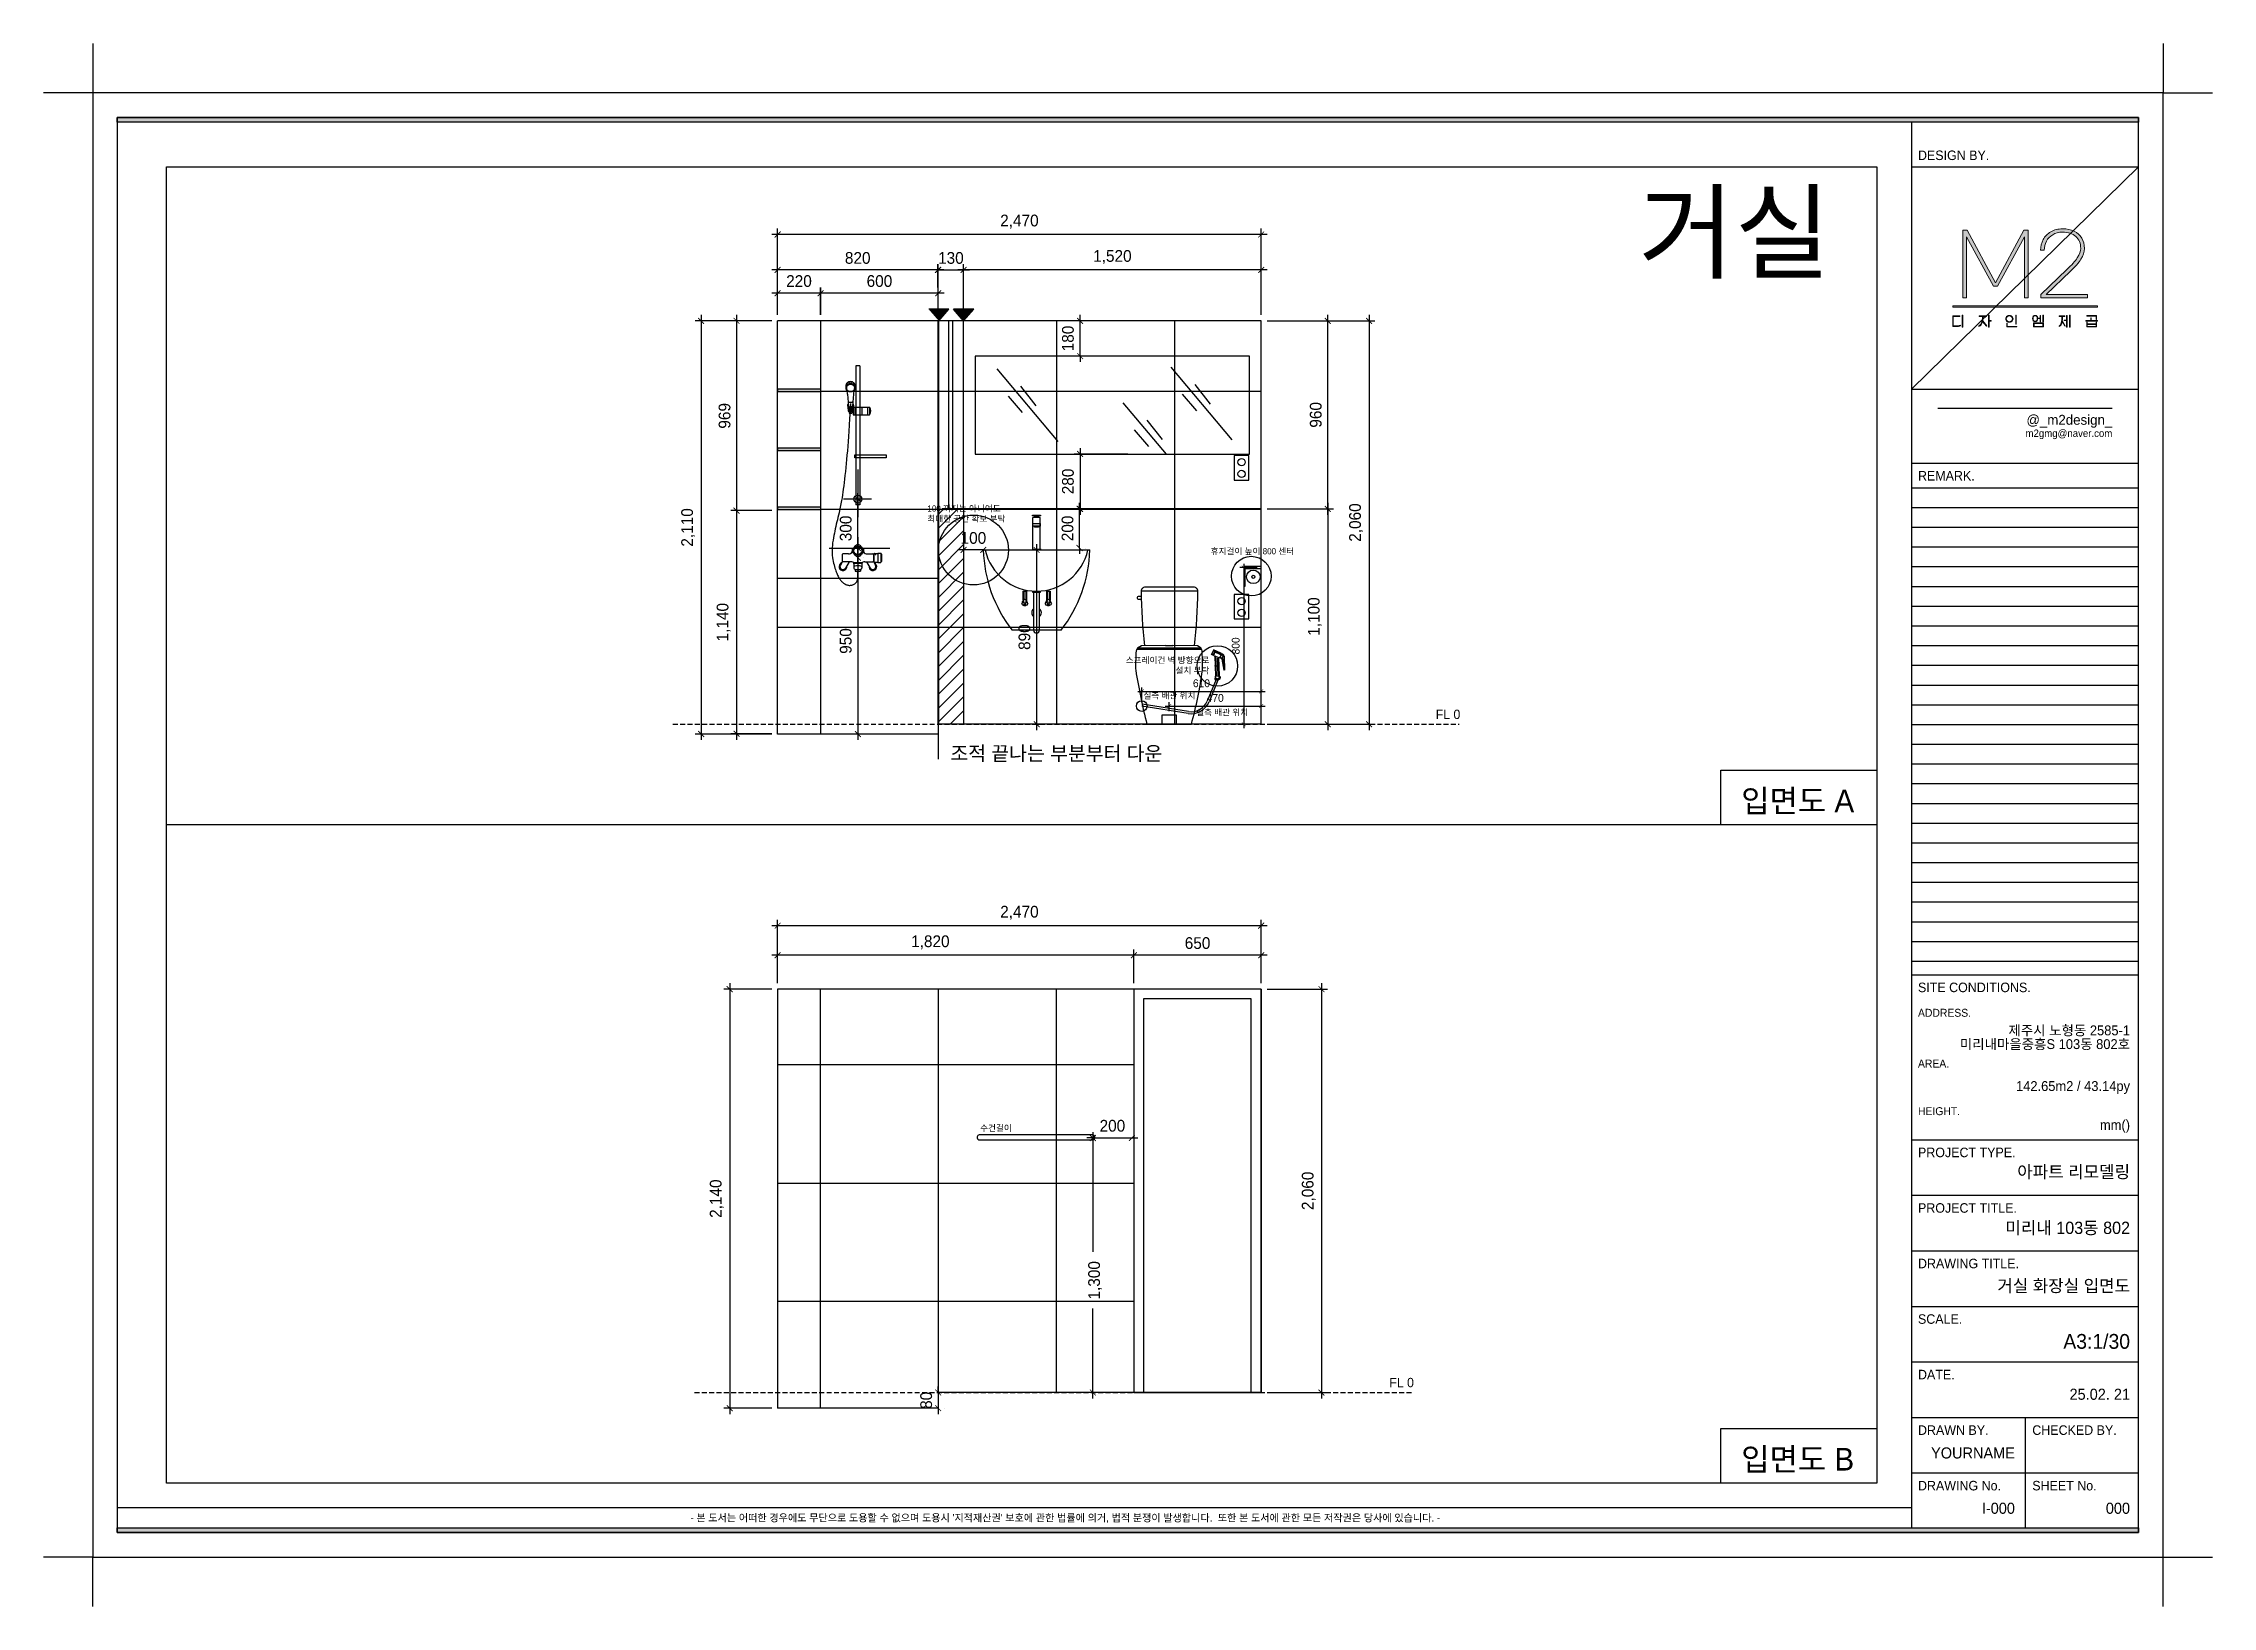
# Model space of a CAD drawing. Header units: millimetres. Extents: x 217202 to 745838, y -6815 to 171372.
# Drawn here: x 338697 to 349778, y 5917 to 13900 of the extents above; entities that cross this region are included whole.
import ezdxf
from ezdxf.enums import TextEntityAlignment as Align

# ---------------------------------------------------------------- set-up
doc = ezdxf.new("R2010")
doc.units = ezdxf.units.MM
doc.header["$PDMODE"] = 3
doc.linetypes.add('HIDDEN', pattern=[0.375, 0.25, -0.125])
doc.layers.get('DEFPOINTS').update_dxf_attribs({"color": 248})
for name, color, linetype in [('0-ELC TEXT', 7, 'Continuous'), ('03-WAL NEW', 3, 'Continuous'), ('06-FUR', 6, 'Continuous'), ('_U+B808_U+C774_U+C5B4 2', 7, 'Continuous'), ('C-WALL1', 2, 'Continuous'), ('CO-BATH', 6, 'Continuous'), ('FIX', 7, 'Continuous'), ('FORM(YOURNAME)-1', 1, 'Continuous'), ('FORM(YOURNAME)-11', 1, 'Continuous'), ('TOILET-1', 6, 'Continuous'), ('도면층4', 4, 'Continuous')]:
    doc.layers.add(name, color=color, linetype=linetype)
doc.styles.add('HY 울릉도 L', font='')
doc.styles.add('YOURNAME', font='HY울릉도M.TTF')
doc.styles.add('코레일둥고', font='Korail_Round_Gothic_Medium.ttf')
doc.styles.get('HY 울릉도 L').set_extended_font_data('HY울릉도L')
doc.linetypes.add('ZIGZAG', pattern='A,0.0001,-0.2,[131,ltypeshp.shx,S=0.2,R=0,X=-0.2,Y=0],-0.4,[131,ltypeshp.shx,S=0.2,R=180,X=0.2,Y=0],-0.2', length=0.8001)
doc.dimstyles.new('30', dxfattribs={"dimscale": 30, "dimtxt": 2, "dimasz": 1, "dimexe": 1, "dimexo": 1, "dimgap": 1, "dimtad": 1, "dimdec": 0, "dimrnd": 0.05, "dimdsep": 46, "dimlunit": 6, "dimtxsty": 'HY 울릉도 L', "dimblk": 'ARCHTICK', "dimcen": 2.5, "dimdle": 1, "dimclrd": 133, "dimclre": 133, "dimclrt": 30, "dimadec": 0, "dimazin": 0, "dimtfac": 1, "dimtdec": 0, "dimtix": 1, "dimtmove": 2, "dimatfit": 3, "dimldrblk": 'ARCHTICK', "dimfxl": 1, "dimlwd": -1, "dimlwe": -1, "dimarcsym": 0})

msp = doc.modelspace()

# ---------------------------------------------------------------- texts
at = {"layer": '0-ELC TEXT', "color": 240, "true_color": 0xed1f24, "attachment_point": 1, "style": '코레일둥고'}
for s, width, gutter_width, insert, char_height in [('{\\fGulim|b0|i0|c129|p50;100 까지는 아니여도 최대한 공간 확보 부탁}', 428.5, 1748, (343212.9, 11540.6), 31.414), ('{\\fGulim|b0|i0|c129|p50;휴지걸이 높이 800 센터}', 467.68, 1748, (344660, 11322.2), 31.414), ('\\pxqr;{\\fGulim|b0|i0|c129|p50;스프레이건 벽 방향으로 설치 부탁}', 467.68, 1748, (344185.9, 10765.7), 31.414), ('{\\fGulim|b0|i0|c129|p50;실측 배관 위치}', 303.877, 1748, (344316.4, 10585.1), 31.414), ('{\\fGulim|b0|i0|c129|p50;실측 배관 위치}', 303.877, 1748, (344585.8, 10499.5), 31.414), ('{\\fGulim|b0|i0|c129|p50;조적 끝나는 부분부터 다운}', 1427.877, 4045.2, (343330.4, 10310.2), 72.699), ('{\\fGulim|b0|i0|c129|p50;수건걸이}', 303.877, 1748, (343482.1, 8376.2), 31.414)]:
    msp.add_mtext_dynamic_manual_height_columns(s, width=width, gutter_width=gutter_width, heights=[0], dxfattribs=dict(at, insert=insert, char_height=char_height))
at = {"layer": 'C-WALL1', "style": '코레일둥고'}
for s, height, p in [('거실', 392.41, (346844.1, 13132.6)), ('입면도 A', 115.46, (347369.8, 10089.2)), ('입면도 B', 115.46, (347369.8, 6727.1))]:
    msp.add_text(s, height=height, dxfattribs=at).set_placement(p, align=Align.TOP_LEFT)
at = {"layer": '도면층4', "color": 8, "style": '코레일둥고'}
for p in [(345809.8, 10449.5), (345572.7, 7037.1)]:
    msp.add_text('FL 0', height=47.92, dxfattribs=at).set_placement(p)

# ---------------------------------------------------------------- blocks, each defined once
blk = doc.blocks.new('_ArchTick')
at = {"color": 0, "linetype": 'ByBlock', "const_width": 0.15}
blk.add_lwpolyline([(-0.5, -0.5), (0.5, 0.5)], dxfattribs=at)
blk = doc.blocks.new('*D492')
at = {"layer": '06-FUR', "color": 133, "transparency": 16777216}
for p, q in [((343990, 11523), (343990, 11553)), ((344025, 11523), (343960, 11523)), ((343990, 11323), (343990, 11523)), ((343990, 11323), (343990, 11293)), ((344020, 11323), (344020, 11323))]:
    blk.add_line(p, q, dxfattribs=at)
at = {"layer": 'DEFPOINTS', "color": 0, "transparency": 16777216}
for p in [(343990, 11523), (344055, 11523), (343990, 11323)]:
    blk.add_point(p, dxfattribs=at)
at = {"layer": '06-FUR', "color": 133, "transparency": 16777216, "xscale": 30, "yscale": 30, "zscale": 30}
for p, rotation in [((343990, 11523), 270), ((343990, 11323), 90)]:
    blk.add_blockref('_ArchTick', p, dxfattribs=dict(at, rotation=rotation))
at = {"layer": '06-FUR', "color": 30, "transparency": 16777216, "insert": (343929, 11423), "char_height": 60, "attachment_point": 5, "rotation": 90, "style": 'HY 울릉도 L'}
blk.add_mtext('200', dxfattribs=at)
blk = doc.blocks.new('*D493')
at = {"layer": '06-FUR', "color": 133, "transparency": 16777216}
for p, q in [((342858, 11243), (342858, 11603)), ((342888, 11573), (342888, 11573)), ((342888, 11273), (342888, 11273))]:
    blk.add_line(p, q, dxfattribs=at)
at = {"layer": 'DEFPOINTS', "color": 0, "transparency": 16777216}
for p in [(342858, 11573), (342858, 11573), (342858, 11273)]:
    blk.add_point(p, dxfattribs=at)
at = {"layer": '06-FUR', "color": 133, "transparency": 16777216, "xscale": 30, "yscale": 30, "zscale": 30}
for p, rotation in [((342858, 11573), 90), ((342858, 11273), 270)]:
    blk.add_blockref('_ArchTick', p, dxfattribs=dict(at, rotation=rotation))
at = {"layer": '06-FUR', "color": 30, "transparency": 16777216, "insert": (342796, 11423), "char_height": 60, "attachment_point": 5, "rotation": 90, "style": 'HY 울릉도 L'}
blk.add_mtext('300', dxfattribs=at)
blk = doc.blocks.new('*D494')
at = {"layer": '06-FUR', "color": 133, "transparency": 16777216}
for p, q in [((342858, 11353), (342858, 10343)), ((342888, 11323), (342888, 11323)), ((342941, 10373), (342828, 10373))]:
    blk.add_line(p, q, dxfattribs=at)
at = {"layer": 'DEFPOINTS', "color": 0, "transparency": 16777216}
for p in [(342858, 11323), (342858, 10373), (342971, 10373)]:
    blk.add_point(p, dxfattribs=at)
at = {"layer": '06-FUR', "color": 133, "transparency": 16777216, "xscale": 30, "yscale": 30, "zscale": 30}
for p, rotation in [((342858, 11323), 90), ((342858, 10373), 270)]:
    blk.add_blockref('_ArchTick', p, dxfattribs=dict(at, rotation=rotation))
at = {"layer": '06-FUR', "color": 30, "transparency": 16777216, "insert": (342796, 10848), "char_height": 60, "attachment_point": 5, "rotation": 90, "style": 'HY 울릉도 L'}
blk.add_mtext('950', dxfattribs=at)
blk = doc.blocks.new('*D531')
at = {"layer": '06-FUR', "color": 133, "transparency": 16777216}
for p, q in [((344948, 12483), (345499, 12483)), ((345469, 12513), (345469, 10393)), ((344948, 10423), (345499, 10423))]:
    blk.add_line(p, q, dxfattribs=at)
at = {"layer": 'DEFPOINTS', "color": 0, "transparency": 16777216}
for p in [(344918, 12483), (344918, 10423), (345469, 10423)]:
    blk.add_point(p, dxfattribs=at)
at = {"layer": '06-FUR', "color": 133, "transparency": 16777216, "xscale": 30, "yscale": 30, "zscale": 30}
for p, rotation in [((345469, 12483), 90), ((345469, 10423), 270)]:
    blk.add_blockref('_ArchTick', p, dxfattribs=dict(at, rotation=rotation))
at = {"layer": '06-FUR', "color": 30, "transparency": 16777216, "insert": (345403, 11453), "char_height": 60, "attachment_point": 5, "rotation": 90, "style": 'HY 울릉도 L'}
blk.add_mtext('2,060', dxfattribs=at)
blk = doc.blocks.new('*D533')
at = {"layer": '06-FUR', "color": 133, "transparency": 16777216}
for p, q in [((344058, 8310), (344028, 8310)), ((344058, 8310), (344258, 8310)), ((344258, 8310), (344288, 8310))]:
    blk.add_line(p, q, dxfattribs=at)
at = {"layer": 'DEFPOINTS', "color": 0, "transparency": 16777216}
for p in [(344058, 8310), (344258, 8310), (344258, 8310)]:
    blk.add_point(p, dxfattribs=at)
at = {"layer": '06-FUR', "color": 133, "transparency": 16777216, "xscale": 30, "yscale": 30, "zscale": 30}
blk.add_blockref('_ArchTick', (344058, 8310), dxfattribs=at)
at = {"layer": '06-FUR', "color": 133, "transparency": 16777216, "xscale": 30, "yscale": 30, "zscale": 30, "rotation": 180}
blk.add_blockref('_ArchTick', (344258, 8310), dxfattribs=at)
at = {"layer": '06-FUR', "color": 30, "transparency": 16777216, "insert": (344158, 8372), "char_height": 60, "attachment_point": 5, "style": 'HY 울릉도 L'}
blk.add_mtext('200', dxfattribs=at)
blk = doc.blocks.new('*D534')
at = {"layer": '06-FUR', "color": 133, "transparency": 16777216}
for p, q in [((344058, 8340), (344058, 7728)), ((344088, 8310), (344088, 8310)), ((344058, 6980), (344058, 7439)), ((344088, 7010), (344088, 7010))]:
    blk.add_line(p, q, dxfattribs=at)
at = {"layer": 'DEFPOINTS', "color": 0, "transparency": 16777216}
for p in [(344058, 8310), (344058, 7010), (344058, 7010)]:
    blk.add_point(p, dxfattribs=at)
at = {"layer": '06-FUR', "color": 133, "transparency": 16777216, "xscale": 30, "yscale": 30, "zscale": 30}
for p, rotation in [((344058, 8310), 90), ((344058, 7010), 270)]:
    blk.add_blockref('_ArchTick', p, dxfattribs=dict(at, rotation=rotation))
at = {"layer": '06-FUR', "color": 30, "transparency": 16777216, "insert": (344070, 7583), "char_height": 60, "attachment_point": 5, "rotation": 90, "style": 'HY 울릉도 L'}
blk.add_mtext('1,300', dxfattribs=at)
blk = doc.blocks.new('*D535')
at = {"layer": '06-FUR', "color": 133, "transparency": 16777216}
for p, q in [((342418, 12483), (342208, 12483)), ((342238, 12513), (342238, 11484)), ((342418, 11514), (342208, 11514))]:
    blk.add_line(p, q, dxfattribs=at)
at = {"layer": 'DEFPOINTS', "color": 0, "transparency": 16777216}
for p in [(342448, 12483), (342238, 11514), (342448, 11514)]:
    blk.add_point(p, dxfattribs=at)
at = {"layer": '06-FUR', "color": 133, "transparency": 16777216, "xscale": 30, "yscale": 30, "zscale": 30}
for p, rotation in [((342238, 12483), 90), ((342238, 11514), 270)]:
    blk.add_blockref('_ArchTick', p, dxfattribs=dict(at, rotation=rotation))
at = {"layer": '06-FUR', "color": 30, "transparency": 16777216, "insert": (342177, 11998), "char_height": 60, "attachment_point": 5, "rotation": 90, "style": 'HY 울릉도 L'}
blk.add_mtext('969', dxfattribs=at)
blk = doc.blocks.new('*D536')
at = {"layer": '06-FUR', "color": 133, "transparency": 16777216}
for p, q in [((342238, 11544), (342238, 10344)), ((342418, 11514), (342208, 11514)), ((342418, 10374), (342208, 10374))]:
    blk.add_line(p, q, dxfattribs=at)
at = {"layer": 'DEFPOINTS', "color": 0, "transparency": 16777216}
for p in [(342448, 11514), (342238, 10374), (342448, 10374)]:
    blk.add_point(p, dxfattribs=at)
at = {"layer": '06-FUR', "color": 133, "transparency": 16777216, "xscale": 30, "yscale": 30, "zscale": 30}
for p, rotation in [((342238, 11514), 90), ((342238, 10374), 270)]:
    blk.add_blockref('_ArchTick', p, dxfattribs=dict(at, rotation=rotation))
at = {"layer": '06-FUR', "color": 30, "transparency": 16777216, "insert": (342172, 10944), "char_height": 60, "attachment_point": 5, "rotation": 90, "style": 'HY 울릉도 L'}
blk.add_mtext('1,140', dxfattribs=at)
blk = doc.blocks.new('*D537')
at = {"layer": '06-FUR', "color": 133, "transparency": 16777216}
for p, q in [((342418, 12483), (342027, 12483)), ((342057, 12513), (342057, 10343)), ((342418, 10373), (342027, 10373))]:
    blk.add_line(p, q, dxfattribs=at)
at = {"layer": 'DEFPOINTS', "color": 0, "transparency": 16777216}
for p in [(342448, 12483), (342057, 10373), (342448, 10373)]:
    blk.add_point(p, dxfattribs=at)
at = {"layer": '06-FUR', "color": 133, "transparency": 16777216, "xscale": 30, "yscale": 30, "zscale": 30}
for p, rotation in [((342057, 12483), 90), ((342057, 10373), 270)]:
    blk.add_blockref('_ArchTick', p, dxfattribs=dict(at, rotation=rotation))
at = {"layer": '06-FUR', "color": 30, "transparency": 16777216, "insert": (341991, 11428), "char_height": 60, "attachment_point": 5, "rotation": 90, "style": 'HY 울릉도 L'}
blk.add_mtext('2,110', dxfattribs=at)
blk = doc.blocks.new('*D538')
at = {"layer": '06-FUR', "color": 133, "transparency": 16777216}
for p, q in [((343398, 12513), (343398, 12773)), ((344918, 12513), (344918, 12773)), ((344948, 12743), (343368, 12743))]:
    blk.add_line(p, q, dxfattribs=at)
at = {"layer": 'DEFPOINTS', "color": 0, "transparency": 16777216}
for p in [(343398, 12743), (343398, 12483), (344918, 12483)]:
    blk.add_point(p, dxfattribs=at)
at = {"layer": '06-FUR', "color": 133, "transparency": 16777216, "xscale": 30, "yscale": 30, "zscale": 30, "rotation": 180}
blk.add_blockref('_ArchTick', (343398, 12743), dxfattribs=at)
at = {"layer": '06-FUR', "color": 133, "transparency": 16777216, "xscale": 30, "yscale": 30, "zscale": 30}
blk.add_blockref('_ArchTick', (344918, 12743), dxfattribs=at)
at = {"layer": '06-FUR', "color": 30, "transparency": 16777216, "insert": (344158, 12809), "char_height": 60, "attachment_point": 5, "style": 'HY 울릉도 L'}
blk.add_mtext('1,520', dxfattribs=at)
blk = doc.blocks.new('*D539')
at = {"layer": '06-FUR', "color": 133, "transparency": 16777216}
for p, q in [((342668, 12513), (342668, 12654)), ((343268, 12513), (343268, 12654)), ((343298, 12624), (342638, 12624))]:
    blk.add_line(p, q, dxfattribs=at)
at = {"layer": 'DEFPOINTS', "color": 0, "transparency": 16777216}
for p in [(342668, 12624), (342668, 12483), (343268, 12483)]:
    blk.add_point(p, dxfattribs=at)
at = {"layer": '06-FUR', "color": 133, "transparency": 16777216, "xscale": 30, "yscale": 30, "zscale": 30, "rotation": 180}
blk.add_blockref('_ArchTick', (342668, 12624), dxfattribs=at)
at = {"layer": '06-FUR', "color": 133, "transparency": 16777216, "xscale": 30, "yscale": 30, "zscale": 30}
blk.add_blockref('_ArchTick', (343268, 12624), dxfattribs=at)
at = {"layer": '06-FUR', "color": 30, "transparency": 16777216, "insert": (342968, 12686), "char_height": 60, "attachment_point": 5, "style": 'HY 울릉도 L'}
blk.add_mtext('600', dxfattribs=at)
blk = doc.blocks.new('*D540')
at = {"layer": '06-FUR', "color": 133, "transparency": 16777216}
for p, q in [((342448, 12513), (342448, 12654)), ((342667, 12513), (342667, 12654)), ((342697, 12624), (342418, 12624))]:
    blk.add_line(p, q, dxfattribs=at)
at = {"layer": 'DEFPOINTS', "color": 0, "transparency": 16777216}
for p in [(342448, 12624), (342448, 12483), (342667, 12483)]:
    blk.add_point(p, dxfattribs=at)
at = {"layer": '06-FUR', "color": 133, "transparency": 16777216, "xscale": 30, "yscale": 30, "zscale": 30, "rotation": 180}
blk.add_blockref('_ArchTick', (342448, 12624), dxfattribs=at)
at = {"layer": '06-FUR', "color": 133, "transparency": 16777216, "xscale": 30, "yscale": 30, "zscale": 30}
blk.add_blockref('_ArchTick', (342667, 12624), dxfattribs=at)
at = {"layer": '06-FUR', "color": 30, "transparency": 16777216, "insert": (342557, 12686), "char_height": 60, "attachment_point": 5, "style": 'HY 울릉도 L'}
blk.add_mtext('220', dxfattribs=at)
blk = doc.blocks.new('*D541')
at = {"layer": '06-FUR', "color": 133, "transparency": 16777216}
for p, q in [((344948, 12924), (342418, 12924)), ((342448, 12513), (342448, 12954)), ((344918, 12513), (344918, 12954))]:
    blk.add_line(p, q, dxfattribs=at)
at = {"layer": 'DEFPOINTS', "color": 0, "transparency": 16777216}
for p in [(342448, 12924), (342448, 12483), (344918, 12483)]:
    blk.add_point(p, dxfattribs=at)
at = {"layer": '06-FUR', "color": 133, "transparency": 16777216, "xscale": 30, "yscale": 30, "zscale": 30, "rotation": 180}
blk.add_blockref('_ArchTick', (342448, 12924), dxfattribs=at)
at = {"layer": '06-FUR', "color": 133, "transparency": 16777216, "xscale": 30, "yscale": 30, "zscale": 30}
blk.add_blockref('_ArchTick', (344918, 12924), dxfattribs=at)
at = {"layer": '06-FUR', "color": 30, "transparency": 16777216, "insert": (343683, 12990), "char_height": 60, "attachment_point": 5, "style": 'HY 울릉도 L'}
blk.add_mtext('2,470', dxfattribs=at)
blk = doc.blocks.new('*D544')
at = {"layer": '06-FUR', "color": 133, "transparency": 16777216}
for p, q in [((344948, 12483), (345288, 12483)), ((345258, 11493), (345258, 12513)), ((344948, 11523), (345288, 11523))]:
    blk.add_line(p, q, dxfattribs=at)
at = {"layer": 'DEFPOINTS', "color": 0, "transparency": 16777216}
for p in [(344918, 12483), (345258, 12483), (344918, 11523)]:
    blk.add_point(p, dxfattribs=at)
at = {"layer": '06-FUR', "color": 133, "transparency": 16777216, "xscale": 30, "yscale": 30, "zscale": 30}
for p, rotation in [((345258, 12483), 90), ((345258, 11523), 270)]:
    blk.add_blockref('_ArchTick', p, dxfattribs=dict(at, rotation=rotation))
at = {"layer": '06-FUR', "color": 30, "transparency": 16777216, "insert": (345197, 12003), "char_height": 60, "attachment_point": 5, "rotation": 90, "style": 'HY 울릉도 L'}
blk.add_mtext('960', dxfattribs=at)
blk = doc.blocks.new('*D545')
at = {"layer": '06-FUR', "color": 133, "transparency": 16777216}
for p, q in [((345258, 11553), (345258, 10393)), ((344948, 11523), (345288, 11523)), ((344948, 10423), (345288, 10423))]:
    blk.add_line(p, q, dxfattribs=at)
at = {"layer": 'DEFPOINTS', "color": 0, "transparency": 16777216}
for p in [(344918, 11523), (344918, 10423), (345258, 10423)]:
    blk.add_point(p, dxfattribs=at)
at = {"layer": '06-FUR', "color": 133, "transparency": 16777216, "xscale": 30, "yscale": 30, "zscale": 30}
for p, rotation in [((345258, 11523), 90), ((345258, 10423), 270)]:
    blk.add_blockref('_ArchTick', p, dxfattribs=dict(at, rotation=rotation))
at = {"layer": '06-FUR', "color": 30, "transparency": 16777216, "insert": (345192, 10973), "char_height": 60, "attachment_point": 5, "rotation": 90, "style": 'HY 울릉도 L'}
blk.add_mtext('1,100', dxfattribs=at)
blk = doc.blocks.new('*D546')
at = {"layer": '06-FUR', "color": 133, "transparency": 16777216}
for p, q in [((344237, 11803), (343963, 11803)), ((343993, 11833), (343993, 11493))]:
    blk.add_line(p, q, dxfattribs=at)
at = {"layer": 'DEFPOINTS', "color": 0, "transparency": 16777216}
for p in [(344267, 11803), (343993, 11523), (343993, 11523)]:
    blk.add_point(p, dxfattribs=at)
at = {"layer": '06-FUR', "color": 133, "transparency": 16777216, "xscale": 30, "yscale": 30, "zscale": 30}
for p, rotation in [((343993, 11803), 90), ((343993, 11523), 270)]:
    blk.add_blockref('_ArchTick', p, dxfattribs=dict(at, rotation=rotation))
at = {"layer": '06-FUR', "color": 30, "transparency": 16777216, "insert": (343931, 11663), "char_height": 60, "attachment_point": 5, "rotation": 90, "style": 'HY 울릉도 L'}
blk.add_mtext('280', dxfattribs=at)
blk = doc.blocks.new('*D560')
at = {"layer": '06-FUR', "color": 133, "transparency": 16777216}
for p, q in [((344948, 9243), (344238, 9243)), ((344268, 9100), (344268, 9273)), ((344918, 9100), (344918, 9273))]:
    blk.add_line(p, q, dxfattribs=at)
at = {"layer": 'DEFPOINTS', "color": 0, "transparency": 16777216}
for p in [(344268, 9243), (344268, 9070), (344918, 9070)]:
    blk.add_point(p, dxfattribs=at)
at = {"layer": '06-FUR', "color": 133, "transparency": 16777216, "xscale": 30, "yscale": 30, "zscale": 30, "rotation": 180}
blk.add_blockref('_ArchTick', (344268, 9243), dxfattribs=at)
at = {"layer": '06-FUR', "color": 133, "transparency": 16777216, "xscale": 30, "yscale": 30, "zscale": 30}
blk.add_blockref('_ArchTick', (344918, 9243), dxfattribs=at)
at = {"layer": '06-FUR', "color": 30, "transparency": 16777216, "insert": (344593, 9305), "char_height": 60, "attachment_point": 5, "style": 'HY 울릉도 L'}
blk.add_mtext('650', dxfattribs=at)
blk = doc.blocks.new('*D561')
at = {"layer": '06-FUR', "color": 133, "transparency": 16777216}
for p, q in [((344298, 9243), (342418, 9243)), ((342448, 9100), (342448, 9273)), ((344268, 9100), (344268, 9273))]:
    blk.add_line(p, q, dxfattribs=at)
at = {"layer": 'DEFPOINTS', "color": 0, "transparency": 16777216}
for p in [(342448, 9243), (342448, 9070), (344268, 9070)]:
    blk.add_point(p, dxfattribs=at)
at = {"layer": '06-FUR', "color": 133, "transparency": 16777216, "xscale": 30, "yscale": 30, "zscale": 30, "rotation": 180}
blk.add_blockref('_ArchTick', (342448, 9243), dxfattribs=at)
at = {"layer": '06-FUR', "color": 133, "transparency": 16777216, "xscale": 30, "yscale": 30, "zscale": 30}
blk.add_blockref('_ArchTick', (344268, 9243), dxfattribs=at)
at = {"layer": '06-FUR', "color": 30, "transparency": 16777216, "insert": (343228, 9309), "char_height": 60, "attachment_point": 5, "style": 'HY 울릉도 L'}
blk.add_mtext('1,820', dxfattribs=at)
blk = doc.blocks.new('*D562')
at = {"layer": '06-FUR', "color": 133, "transparency": 16777216}
for p, q in [((345226, 9100), (345226, 6980)), ((344948, 9070), (345256, 9070)), ((344948, 7010), (345256, 7010))]:
    blk.add_line(p, q, dxfattribs=at)
at = {"layer": 'DEFPOINTS', "color": 0, "transparency": 16777216}
for p in [(344918, 9070), (344918, 7010), (345226, 7010)]:
    blk.add_point(p, dxfattribs=at)
at = {"layer": '06-FUR', "color": 133, "transparency": 16777216, "xscale": 30, "yscale": 30, "zscale": 30}
for p, rotation in [((345226, 9070), 90), ((345226, 7010), 270)]:
    blk.add_blockref('_ArchTick', p, dxfattribs=dict(at, rotation=rotation))
at = {"layer": '06-FUR', "color": 30, "transparency": 16777216, "insert": (345161, 8040), "char_height": 60, "attachment_point": 5, "rotation": 90, "style": 'HY 울릉도 L'}
blk.add_mtext('2,060', dxfattribs=at)
blk = doc.blocks.new('*D563')
at = {"layer": '06-FUR', "color": 133, "transparency": 16777216}
for p, q in [((342203, 9100), (342203, 6900)), ((342418, 9070), (342173, 9070)), ((342418, 6930), (342173, 6930))]:
    blk.add_line(p, q, dxfattribs=at)
at = {"layer": 'DEFPOINTS', "color": 0, "transparency": 16777216}
for p in [(342448, 9070), (342203, 6930), (342448, 6930)]:
    blk.add_point(p, dxfattribs=at)
at = {"layer": '06-FUR', "color": 133, "transparency": 16777216, "xscale": 30, "yscale": 30, "zscale": 30}
for p, rotation in [((342203, 9070), 90), ((342203, 6930), 270)]:
    blk.add_blockref('_ArchTick', p, dxfattribs=dict(at, rotation=rotation))
at = {"layer": '06-FUR', "color": 30, "transparency": 16777216, "insert": (342137, 8000), "char_height": 60, "attachment_point": 5, "rotation": 90, "style": 'HY 울릉도 L'}
blk.add_mtext('2,140', dxfattribs=at)
blk = doc.blocks.new('*D564')
at = {"layer": '06-FUR', "color": 133, "transparency": 16777216}
for p, q in [((343268, 7010), (343268, 7040)), ((343268, 7010), (343268, 6930)), ((343298, 7010), (343298, 7010)), ((343268, 6930), (343268, 6900)), ((343298, 6930), (343298, 6930))]:
    blk.add_line(p, q, dxfattribs=at)
at = {"layer": 'DEFPOINTS', "color": 0, "transparency": 16777216}
for p in [(343268, 7010), (343268, 6930), (343268, 6930)]:
    blk.add_point(p, dxfattribs=at)
at = {"layer": '06-FUR', "color": 133, "transparency": 16777216, "xscale": 30, "yscale": 30, "zscale": 30}
for p, rotation in [((343268, 7010), 270), ((343268, 6930), 90)]:
    blk.add_blockref('_ArchTick', p, dxfattribs=dict(at, rotation=rotation))
at = {"layer": '06-FUR', "color": 30, "transparency": 16777216, "insert": (343207, 6970), "char_height": 60, "attachment_point": 5, "rotation": 90, "style": 'HY 울릉도 L'}
blk.add_mtext('80', dxfattribs=at)
blk = doc.blocks.new('block 34')
at = {"layer": '_U+B808_U+C774_U+C5B4 2'}
h = blk.add_hatch(color=35, dxfattribs=at)
h.dxf.hatch_style = 2
h.paths.add_polyline_path([(674.6, -105.53), (675.73, -105.53), (683.42, -119.69), (691.1, -105.53), (692.22, -105.53), (692.22, -123.82), (691.22, -123.82), (691.22, -107.31), (683.97, -120.67), (682.84, -120.67), (675.59, -107.31), (675.59, -123.82), (674.6, -123.82)])
h = blk.add_hatch(color=35, dxfattribs=at)
h.dxf.hatch_style = 2
edge = h.paths.add_edge_path()
edge.add_spline(control_points=[(704.68, -105.78), (705.57, -106.21), (706.25, -106.83), (706.73, -107.63), (707.21, -108.43), (707.45, -109.38), (707.45, -110.46), (707.45, -111.43), (707.14, -112.39), (706.53, -113.34), (705.92, -114.29), (704.98, -115.38), (703.7, -116.62), (703.7, -116.62), (697.12, -122.91), (697.12, -122.91), (697.12, -122.91), (708.26, -122.91), (708.26, -122.91), (708.26, -122.91), (708.26, -123.82), (708.26, -123.82), (708.26, -123.82), (695.66, -123.82), (695.66, -123.82), (695.66, -123.82), (695.66, -122.91), (695.66, -122.91), (695.66, -122.91), (702.73, -116.15), (702.73, -116.15), (703.99, -114.93), (704.93, -113.86), (705.54, -112.95), (706.15, -112.03), (706.45, -111.2), (706.45, -110.46), (706.45, -109.07), (706.01, -107.98), (705.12, -107.2), (704.23, -106.42), (703.05, -106.03), (701.57, -106.03), (700.53, -106.03), (699.64, -106.26), (698.89, -106.71), (698.15, -107.15), (697.57, -107.75), (697.18, -108.5), (696.79, -109.25), (696.59, -110.06), (696.59, -110.94), (696.59, -110.94), (695.59, -110.94), (695.59, -110.94), (695.59, -109.89), (695.83, -108.93), (696.3, -108.05), (696.77, -107.17), (697.46, -106.46), (698.36, -105.93), (699.26, -105.4), (700.33, -105.13), (701.57, -105.13), (702.76, -105.13), (703.79, -105.35), (704.68, -105.78)], knot_values=[0, 0, 0, 0, 1, 1, 1, 2, 2, 2, 3, 3, 3, 4, 4, 4, 5, 5, 5, 6, 6, 6, 7, 7, 7, 8, 8, 8, 9, 9, 9, 10, 10, 10, 11, 11, 11, 12, 12, 12, 13, 13, 13, 14, 14, 14, 15, 15, 15, 16, 16, 16, 17, 17, 17, 18, 18, 18, 19, 19, 19, 20, 20, 20, 21, 21, 21, 22, 22, 22, 22], degree=3, periodic=0)
at = {"layer": '_U+B808_U+C774_U+C5B4 2', "lineweight": 0}
blk.add_lwpolyline([(674.6, -105.53), (675.73, -105.53), (683.42, -119.69), (691.1, -105.53), (692.22, -105.53), (692.22, -123.82), (691.22, -123.82), (691.22, -107.31), (683.97, -120.67), (682.84, -120.67), (675.59, -107.31), (675.59, -123.82), (674.6, -123.82), (674.6, -105.53)], dxfattribs=at)
blk.add_open_spline([(704.68, -105.78), (705.57, -106.21), (706.25, -106.83), (706.73, -107.63), (707.21, -108.43), (707.45, -109.38), (707.45, -110.46), (707.45, -111.43), (707.14, -112.39), (706.53, -113.34), (705.92, -114.29), (704.98, -115.38), (703.7, -116.62), (703.7, -116.62), (697.12, -122.91), (697.12, -122.91), (697.12, -122.91), (708.26, -122.91), (708.26, -122.91), (708.26, -122.91), (708.26, -123.82), (708.26, -123.82), (708.26, -123.82), (695.66, -123.82), (695.66, -123.82), (695.66, -123.82), (695.66, -122.91), (695.66, -122.91), (695.66, -122.91), (702.73, -116.15), (702.73, -116.15), (703.99, -114.93), (704.93, -113.86), (705.54, -112.95), (706.15, -112.03), (706.45, -111.2), (706.45, -110.46), (706.45, -109.07), (706.01, -107.98), (705.12, -107.2), (704.23, -106.42), (703.05, -106.03), (701.57, -106.03), (700.53, -106.03), (699.64, -106.26), (698.89, -106.71), (698.15, -107.15), (697.57, -107.75), (697.18, -108.5), (696.79, -109.25), (696.59, -110.06), (696.59, -110.94), (696.59, -110.94), (695.59, -110.94), (695.59, -110.94), (695.59, -109.89), (695.83, -108.93), (696.3, -108.05), (696.77, -107.17), (697.46, -106.46), (698.36, -105.93), (699.26, -105.4), (700.33, -105.13), (701.57, -105.13), (702.76, -105.13), (703.79, -105.35), (704.68, -105.78)], degree=3, knots=[0, 0, 0, 0, 1, 1, 1, 2, 2, 2, 3, 3, 3, 4, 4, 4, 5, 5, 5, 6, 6, 6, 7, 7, 7, 8, 8, 8, 9, 9, 9, 10, 10, 10, 11, 11, 11, 12, 12, 12, 13, 13, 13, 14, 14, 14, 15, 15, 15, 16, 16, 16, 17, 17, 17, 18, 18, 18, 19, 19, 19, 20, 20, 20, 21, 21, 21, 22, 22, 22, 22], dxfattribs=at)
blk = doc.blocks.new('block 35')
at = {"layer": '_U+B808_U+C774_U+C5B4 2'}
h = blk.add_hatch(color=35, dxfattribs=at)
h.dxf.hatch_style = 2
edge = h.paths.add_edge_path()
edge.add_spline(control_points=[(673.72, -128.8), (673.72, -128.8), (672, -128.8), (672, -128.8), (672, -128.8), (672, -131.36), (672, -131.36), (672, -131.36), (673.14, -131.36), (673.14, -131.36), (673.29, -131.36), (673.44, -131.34), (673.6, -131.31), (673.75, -131.28), (673.88, -131.24), (673.98, -131.2), (673.98, -131.2), (673.98, -131.35), (673.98, -131.35), (673.88, -131.4), (673.75, -131.44), (673.6, -131.47), (673.45, -131.49), (673.3, -131.51), (673.14, -131.51), (673.14, -131.51), (671.83, -131.51), (671.83, -131.51), (671.83, -131.51), (671.83, -128.65), (671.83, -128.65), (671.83, -128.65), (673.72, -128.65), (673.72, -128.65), (673.72, -128.65), (673.72, -128.8), (673.72, -128.8)], knot_values=[0, 0, 0, 0, 1, 1, 1, 2, 2, 2, 3, 3, 3, 4, 4, 4, 5, 5, 5, 6, 6, 6, 7, 7, 7, 8, 8, 8, 9, 9, 9, 10, 10, 10, 11, 11, 11, 12, 12, 12, 12], degree=3, periodic=0)
h.paths.add_polyline_path([(674.54, -131.73), (674.38, -131.74), (674.38, -128.5), (674.54, -128.5)])
h = blk.add_hatch(color=35, dxfattribs=at)
h.dxf.hatch_style = 2
edge = h.paths.add_edge_path()
edge.add_spline(control_points=[(679.96, -130.01), (679.96, -130.01), (681.09, -131.37), (681.09, -131.37), (681.09, -131.37), (680.96, -131.47), (680.96, -131.47), (680.96, -131.47), (679.92, -130.19), (679.92, -130.19), (679.82, -130.57), (679.69, -130.87), (679.52, -131.09), (679.35, -131.32), (679.14, -131.46), (678.9, -131.51), (678.9, -131.51), (678.9, -131.36), (678.9, -131.36), (679.11, -131.3), (679.3, -131.16), (679.45, -130.93), (679.6, -130.7), (679.71, -130.39), (679.79, -130.03), (679.86, -129.66), (679.91, -129.25), (679.91, -128.8), (679.91, -128.8), (678.97, -128.8), (678.97, -128.8), (678.97, -128.8), (678.97, -128.65), (678.97, -128.65), (678.97, -128.65), (681, -128.65), (681, -128.65), (681, -128.65), (681, -128.8), (681, -128.8), (681, -128.8), (680.07, -128.8), (680.07, -128.8), (680.06, -129.26), (680.03, -129.66), (679.96, -130.01)], knot_values=[0, 0, 0, 0, 1, 1, 1, 2, 2, 2, 3, 3, 3, 4, 4, 4, 5, 5, 5, 6, 6, 6, 7, 7, 7, 8, 8, 8, 9, 9, 9, 10, 10, 10, 11, 11, 11, 12, 12, 12, 13, 13, 13, 14, 14, 14, 15, 15, 15, 15], degree=3, periodic=0)
h.paths.add_polyline_path([(682.21, -130.06), (681.69, -130.06), (681.69, -131.73), (681.54, -131.73), (681.54, -128.5), (681.69, -128.5), (681.69, -129.92), (682.21, -129.92)])
h = blk.add_hatch(color=35, dxfattribs=at)
h.dxf.hatch_style = 2
edge = h.paths.add_edge_path()
edge.add_spline(control_points=[(687.69, -128.68), (687.84, -128.76), (687.95, -128.87), (688.03, -129.01), (688.11, -129.15), (688.15, -129.3), (688.15, -129.47), (688.15, -129.64), (688.11, -129.8), (688.03, -129.94), (687.95, -130.08), (687.84, -130.19), (687.69, -130.27), (687.54, -130.35), (687.36, -130.39), (687.15, -130.39), (686.95, -130.39), (686.77, -130.35), (686.62, -130.27), (686.47, -130.19), (686.36, -130.08), (686.28, -129.94), (686.2, -129.8), (686.16, -129.64), (686.16, -129.47), (686.16, -129.3), (686.2, -129.15), (686.28, -129.01), (686.36, -128.87), (686.47, -128.76), (686.62, -128.68), (686.77, -128.6), (686.95, -128.56), (687.15, -128.56), (687.36, -128.56), (687.54, -128.6), (687.69, -128.68)], knot_values=[0, 0, 0, 0, 1, 1, 1, 2, 2, 2, 3, 3, 3, 4, 4, 4, 5, 5, 5, 6, 6, 6, 7, 7, 7, 8, 8, 8, 9, 9, 9, 10, 10, 10, 11, 11, 11, 12, 12, 12, 12], degree=3, periodic=0)
edge = h.paths.add_edge_path()
edge.add_spline(control_points=[(686.72, -128.79), (686.59, -128.86), (686.49, -128.95), (686.43, -129.07), (686.36, -129.18), (686.32, -129.32), (686.32, -129.47), (686.32, -129.63), (686.36, -129.76), (686.43, -129.88), (686.49, -130), (686.59, -130.09), (686.72, -130.15), (686.84, -130.22), (686.99, -130.25), (687.15, -130.25), (687.32, -130.25), (687.46, -130.22), (687.59, -130.15), (687.72, -130.09), (687.81, -130), (687.88, -129.88), (687.95, -129.76), (687.98, -129.63), (687.98, -129.47), (687.98, -129.32), (687.95, -129.18), (687.88, -129.07), (687.81, -128.95), (687.72, -128.86), (687.59, -128.79), (687.46, -128.73), (687.32, -128.7), (687.15, -128.7), (686.99, -128.7), (686.84, -128.73), (686.72, -128.79)], knot_values=[0, 0, 0, 0, 1, 1, 1, 2, 2, 2, 3, 3, 3, 4, 4, 4, 5, 5, 5, 6, 6, 6, 7, 7, 7, 8, 8, 8, 9, 9, 9, 10, 10, 10, 11, 11, 11, 12, 12, 12, 12], degree=3, periodic=0)
h.paths.add_polyline_path([(686.6, -131.51), (689.15, -131.51), (689.15, -131.66), (686.44, -131.66), (686.44, -130.66), (686.6, -130.66)])
h.paths.add_polyline_path([(689.03, -130.91), (688.87, -130.91), (688.87, -128.5), (689.03, -128.5)])
h = blk.add_hatch(color=35, dxfattribs=at)
h.dxf.hatch_style = 2
edge = h.paths.add_edge_path()
edge.add_spline(control_points=[(694.67, -130), (694.55, -130.16), (694.37, -130.23), (694.14, -130.23), (693.91, -130.23), (693.73, -130.16), (693.61, -130), (693.48, -129.84), (693.42, -129.64), (693.42, -129.39), (693.42, -129.14), (693.48, -128.94), (693.61, -128.78), (693.73, -128.62), (693.91, -128.54), (694.14, -128.54), (694.35, -128.54), (694.51, -128.61), (694.63, -128.74), (694.75, -128.87), (694.83, -129.04), (694.85, -129.25), (694.85, -129.25), (695.45, -129.25), (695.45, -129.25), (695.45, -129.25), (695.45, -128.52), (695.45, -128.52), (695.45, -128.52), (695.61, -128.52), (695.61, -128.52), (695.61, -128.52), (695.61, -130.29), (695.61, -130.29), (695.61, -130.29), (695.45, -130.29), (695.45, -130.29), (695.45, -130.29), (695.45, -129.4), (695.45, -129.4), (695.45, -129.4), (694.86, -129.4), (694.86, -129.4), (694.85, -129.64), (694.79, -129.85), (694.67, -130)], knot_values=[0, 0, 0, 0, 1, 1, 1, 2, 2, 2, 3, 3, 3, 4, 4, 4, 5, 5, 5, 6, 6, 6, 7, 7, 7, 8, 8, 8, 9, 9, 9, 10, 10, 10, 11, 11, 11, 12, 12, 12, 13, 13, 13, 14, 14, 14, 15, 15, 15, 15], degree=3, periodic=0)
edge = h.paths.add_edge_path()
edge.add_spline(control_points=[(693.73, -129.9), (693.83, -130.03), (693.97, -130.09), (694.14, -130.09), (694.31, -130.09), (694.45, -130.03), (694.55, -129.9), (694.65, -129.78), (694.7, -129.61), (694.7, -129.39), (694.7, -129.17), (694.65, -129), (694.55, -128.87), (694.45, -128.75), (694.31, -128.69), (694.14, -128.69), (693.97, -128.69), (693.83, -128.75), (693.73, -128.87), (693.63, -129), (693.58, -129.17), (693.58, -129.39), (693.58, -129.61), (693.63, -129.78), (693.73, -129.9)], knot_values=[0, 0, 0, 0, 1, 1, 1, 2, 2, 2, 3, 3, 3, 4, 4, 4, 5, 5, 5, 6, 6, 6, 7, 7, 7, 8, 8, 8, 8], degree=3, periodic=0)
h.paths.add_polyline_path([(693.69, -130.55), (696.36, -130.55), (696.36, -131.66), (693.69, -131.66)])
h.paths.add_polyline_path([(693.85, -131.51), (696.2, -131.51), (696.2, -130.7), (693.85, -130.7)])
h.paths.add_polyline_path([(696.36, -128.5), (696.36, -130.32), (696.2, -130.32), (696.2, -128.5)])
h = blk.add_hatch(color=35, dxfattribs=at)
h.dxf.hatch_style = 2
edge = h.paths.add_edge_path()
edge.add_spline(control_points=[(701.46, -129.93), (701.46, -129.93), (702.28, -131.39), (702.28, -131.39), (702.28, -131.39), (702.15, -131.47), (702.15, -131.47), (702.15, -131.47), (701.43, -130.17), (701.43, -130.17), (701.3, -130.94), (701.03, -131.39), (700.63, -131.51), (700.63, -131.51), (700.63, -131.35), (700.63, -131.35), (700.88, -131.26), (701.06, -130.99), (701.18, -130.55), (701.3, -130.1), (701.37, -129.52), (701.37, -128.8), (701.37, -128.8), (700.67, -128.8), (700.67, -128.8), (700.67, -128.8), (700.67, -128.65), (700.67, -128.65), (700.67, -128.65), (702.19, -128.65), (702.19, -128.65), (702.19, -128.65), (702.19, -128.8), (702.19, -128.8), (702.19, -128.8), (701.53, -128.8), (701.53, -128.8), (701.52, -129.25), (701.5, -129.63), (701.46, -129.93)], knot_values=[0, 0, 0, 0, 1, 1, 1, 2, 2, 2, 3, 3, 3, 4, 4, 4, 5, 5, 5, 6, 6, 6, 7, 7, 7, 8, 8, 8, 9, 9, 9, 10, 10, 10, 11, 11, 11, 12, 12, 12, 13, 13, 13, 13], degree=3, periodic=0)
h.paths.add_polyline_path([(702.59, -128.52), (702.75, -128.52), (702.75, -131.68), (702.59, -131.68), (702.59, -129.95), (702, -129.95), (702, -129.8), (702.59, -129.8)])
h.paths.add_polyline_path([(703.61, -128.5), (703.61, -131.73), (703.45, -131.73), (703.45, -128.5)])
h = blk.add_hatch(color=35, dxfattribs=at)
h.dxf.hatch_style = 2
h.paths.add_polyline_path([(711.02, -129.93), (711.02, -130.07), (707.82, -130.07), (707.82, -129.93), (709.16, -129.93), (709.16, -129.2), (709.32, -129.2), (709.32, -129.93)])
h.paths.add_polyline_path([(710.61, -128.72), (708.07, -128.72), (708.07, -128.57), (710.77, -128.57), (710.77, -129.64), (710.61, -129.64)])
h.paths.add_polyline_path([(710.61, -130.36), (710.77, -130.36), (710.77, -131.66), (708.08, -131.66), (708.08, -130.36), (708.24, -130.36), (708.24, -130.83), (710.61, -130.83)])
h.paths.add_polyline_path([(710.61, -131.52), (710.61, -130.97), (708.24, -130.97), (708.24, -131.52)])
at = {"layer": '_U+B808_U+C774_U+C5B4 2', "lineweight": 0}
for points in [[(674.54, -131.73), (674.38, -131.74), (674.38, -128.5), (674.54, -128.5), (674.54, -131.73)], [(682.21, -130.06), (681.69, -130.06), (681.69, -131.73), (681.54, -131.73), (681.54, -128.5), (681.69, -128.5), (681.69, -129.92), (682.21, -129.92), (682.21, -130.06)], [(689.03, -130.91), (688.87, -130.91), (688.87, -128.5), (689.03, -128.5), (689.03, -130.91)], [(696.36, -128.5), (696.36, -130.32), (696.2, -130.32), (696.2, -128.5), (696.36, -128.5)], [(702.59, -128.52), (702.75, -128.52), (702.75, -131.68), (702.59, -131.68), (702.59, -129.95), (702, -129.95), (702, -129.8), (702.59, -129.8), (702.59, -128.52)], [(703.61, -128.5), (703.61, -131.73), (703.45, -131.73), (703.45, -128.5), (703.61, -128.5)], [(710.61, -128.72), (708.07, -128.72), (708.07, -128.57), (710.77, -128.57), (710.77, -129.64), (710.61, -129.64), (710.61, -128.72)], [(686.6, -131.51), (689.15, -131.51), (689.15, -131.66), (686.44, -131.66), (686.44, -130.66), (686.6, -130.66), (686.6, -131.51)], [(693.69, -130.55), (696.36, -130.55), (696.36, -131.66), (693.69, -131.66), (693.69, -130.55)], [(693.85, -131.51), (696.2, -131.51), (696.2, -130.7), (693.85, -130.7), (693.85, -131.51)], [(711.02, -129.93), (711.02, -130.07), (707.82, -130.07), (707.82, -129.93), (709.16, -129.93), (709.16, -129.2), (709.32, -129.2), (709.32, -129.93), (711.02, -129.93)], [(710.61, -130.36), (710.77, -130.36), (710.77, -131.66), (708.08, -131.66), (708.08, -130.36), (708.24, -130.36), (708.24, -130.83), (710.61, -130.83), (710.61, -130.36)], [(710.61, -131.52), (710.61, -130.97), (708.24, -130.97), (708.24, -131.52), (710.61, -131.52)]]:
    blk.add_lwpolyline(points, dxfattribs=at)
for points, knots in [([(673.72, -128.8), (673.72, -128.8), (672, -128.8), (672, -128.8), (672, -128.8), (672, -131.36), (672, -131.36), (672, -131.36), (673.14, -131.36), (673.14, -131.36), (673.29, -131.36), (673.44, -131.34), (673.6, -131.31), (673.75, -131.28), (673.88, -131.24), (673.98, -131.2), (673.98, -131.2), (673.98, -131.35), (673.98, -131.35), (673.88, -131.4), (673.75, -131.44), (673.6, -131.47), (673.45, -131.49), (673.3, -131.51), (673.14, -131.51), (673.14, -131.51), (671.83, -131.51), (671.83, -131.51), (671.83, -131.51), (671.83, -128.65), (671.83, -128.65), (671.83, -128.65), (673.72, -128.65), (673.72, -128.65), (673.72, -128.65), (673.72, -128.8), (673.72, -128.8)], [0, 0, 0, 0, 1, 1, 1, 2, 2, 2, 3, 3, 3, 4, 4, 4, 5, 5, 5, 6, 6, 6, 7, 7, 7, 8, 8, 8, 9, 9, 9, 10, 10, 10, 11, 11, 11, 12, 12, 12, 12]), ([(679.96, -130.01), (679.96, -130.01), (681.09, -131.37), (681.09, -131.37), (681.09, -131.37), (680.96, -131.47), (680.96, -131.47), (680.96, -131.47), (679.92, -130.19), (679.92, -130.19), (679.82, -130.57), (679.69, -130.87), (679.52, -131.09), (679.35, -131.32), (679.14, -131.46), (678.9, -131.51), (678.9, -131.51), (678.9, -131.36), (678.9, -131.36), (679.11, -131.3), (679.3, -131.16), (679.45, -130.93), (679.6, -130.7), (679.71, -130.39), (679.79, -130.03), (679.86, -129.66), (679.91, -129.25), (679.91, -128.8), (679.91, -128.8), (678.97, -128.8), (678.97, -128.8), (678.97, -128.8), (678.97, -128.65), (678.97, -128.65), (678.97, -128.65), (681, -128.65), (681, -128.65), (681, -128.65), (681, -128.8), (681, -128.8), (681, -128.8), (680.07, -128.8), (680.07, -128.8), (680.06, -129.26), (680.03, -129.66), (679.96, -130.01)], [0, 0, 0, 0, 1, 1, 1, 2, 2, 2, 3, 3, 3, 4, 4, 4, 5, 5, 5, 6, 6, 6, 7, 7, 7, 8, 8, 8, 9, 9, 9, 10, 10, 10, 11, 11, 11, 12, 12, 12, 13, 13, 13, 14, 14, 14, 15, 15, 15, 15]), ([(687.69, -128.68), (687.84, -128.76), (687.95, -128.87), (688.03, -129.01), (688.11, -129.15), (688.15, -129.3), (688.15, -129.47), (688.15, -129.64), (688.11, -129.8), (688.03, -129.94), (687.95, -130.08), (687.84, -130.19), (687.69, -130.27), (687.54, -130.35), (687.36, -130.39), (687.15, -130.39), (686.95, -130.39), (686.77, -130.35), (686.62, -130.27), (686.47, -130.19), (686.36, -130.08), (686.28, -129.94), (686.2, -129.8), (686.16, -129.64), (686.16, -129.47), (686.16, -129.3), (686.2, -129.15), (686.28, -129.01), (686.36, -128.87), (686.47, -128.76), (686.62, -128.68), (686.77, -128.6), (686.95, -128.56), (687.15, -128.56), (687.36, -128.56), (687.54, -128.6), (687.69, -128.68)], [0, 0, 0, 0, 1, 1, 1, 2, 2, 2, 3, 3, 3, 4, 4, 4, 5, 5, 5, 6, 6, 6, 7, 7, 7, 8, 8, 8, 9, 9, 9, 10, 10, 10, 11, 11, 11, 12, 12, 12, 12]), ([(686.72, -128.79), (686.59, -128.86), (686.49, -128.95), (686.43, -129.07), (686.36, -129.18), (686.32, -129.32), (686.32, -129.47), (686.32, -129.63), (686.36, -129.76), (686.43, -129.88), (686.49, -130), (686.59, -130.09), (686.72, -130.15), (686.84, -130.22), (686.99, -130.25), (687.15, -130.25), (687.32, -130.25), (687.46, -130.22), (687.59, -130.15), (687.72, -130.09), (687.81, -130), (687.88, -129.88), (687.95, -129.76), (687.98, -129.63), (687.98, -129.47), (687.98, -129.32), (687.95, -129.18), (687.88, -129.07), (687.81, -128.95), (687.72, -128.86), (687.59, -128.79), (687.46, -128.73), (687.32, -128.7), (687.15, -128.7), (686.99, -128.7), (686.84, -128.73), (686.72, -128.79)], [0, 0, 0, 0, 1, 1, 1, 2, 2, 2, 3, 3, 3, 4, 4, 4, 5, 5, 5, 6, 6, 6, 7, 7, 7, 8, 8, 8, 9, 9, 9, 10, 10, 10, 11, 11, 11, 12, 12, 12, 12]), ([(694.67, -130), (694.55, -130.16), (694.37, -130.23), (694.14, -130.23), (693.91, -130.23), (693.73, -130.16), (693.61, -130), (693.48, -129.84), (693.42, -129.64), (693.42, -129.39), (693.42, -129.14), (693.48, -128.94), (693.61, -128.78), (693.73, -128.62), (693.91, -128.54), (694.14, -128.54), (694.35, -128.54), (694.51, -128.61), (694.63, -128.74), (694.75, -128.87), (694.83, -129.04), (694.85, -129.25), (694.85, -129.25), (695.45, -129.25), (695.45, -129.25), (695.45, -129.25), (695.45, -128.52), (695.45, -128.52), (695.45, -128.52), (695.61, -128.52), (695.61, -128.52), (695.61, -128.52), (695.61, -130.29), (695.61, -130.29), (695.61, -130.29), (695.45, -130.29), (695.45, -130.29), (695.45, -130.29), (695.45, -129.4), (695.45, -129.4), (695.45, -129.4), (694.86, -129.4), (694.86, -129.4), (694.85, -129.64), (694.79, -129.85), (694.67, -130)], [0, 0, 0, 0, 1, 1, 1, 2, 2, 2, 3, 3, 3, 4, 4, 4, 5, 5, 5, 6, 6, 6, 7, 7, 7, 8, 8, 8, 9, 9, 9, 10, 10, 10, 11, 11, 11, 12, 12, 12, 13, 13, 13, 14, 14, 14, 15, 15, 15, 15]), ([(693.73, -129.9), (693.83, -130.03), (693.97, -130.09), (694.14, -130.09), (694.31, -130.09), (694.45, -130.03), (694.55, -129.9), (694.65, -129.78), (694.7, -129.61), (694.7, -129.39), (694.7, -129.17), (694.65, -129), (694.55, -128.87), (694.45, -128.75), (694.31, -128.69), (694.14, -128.69), (693.97, -128.69), (693.83, -128.75), (693.73, -128.87), (693.63, -129), (693.58, -129.17), (693.58, -129.39), (693.58, -129.61), (693.63, -129.78), (693.73, -129.9)], [0, 0, 0, 0, 1, 1, 1, 2, 2, 2, 3, 3, 3, 4, 4, 4, 5, 5, 5, 6, 6, 6, 7, 7, 7, 8, 8, 8, 8]), ([(701.46, -129.93), (701.46, -129.93), (702.28, -131.39), (702.28, -131.39), (702.28, -131.39), (702.15, -131.47), (702.15, -131.47), (702.15, -131.47), (701.43, -130.17), (701.43, -130.17), (701.3, -130.94), (701.03, -131.39), (700.63, -131.51), (700.63, -131.51), (700.63, -131.35), (700.63, -131.35), (700.88, -131.26), (701.06, -130.99), (701.18, -130.55), (701.3, -130.1), (701.37, -129.52), (701.37, -128.8), (701.37, -128.8), (700.67, -128.8), (700.67, -128.8), (700.67, -128.8), (700.67, -128.65), (700.67, -128.65), (700.67, -128.65), (702.19, -128.65), (702.19, -128.65), (702.19, -128.65), (702.19, -128.8), (702.19, -128.8), (702.19, -128.8), (701.53, -128.8), (701.53, -128.8), (701.52, -129.25), (701.5, -129.63), (701.46, -129.93)], [0, 0, 0, 0, 1, 1, 1, 2, 2, 2, 3, 3, 3, 4, 4, 4, 5, 5, 5, 6, 6, 6, 7, 7, 7, 8, 8, 8, 9, 9, 9, 10, 10, 10, 11, 11, 11, 12, 12, 12, 13, 13, 13, 13])]:
    blk.add_open_spline(points, degree=3, knots=knots, dxfattribs=at)
blk = doc.blocks.new('block 33')
at = {"layer": '_U+B808_U+C774_U+C5B4 2'}
for name in ['block 34', 'block 35']:
    blk.add_blockref(name, (0, 0), dxfattribs=at)
blk = doc.blocks.new('block 32')
at = {"layer": '_U+B808_U+C774_U+C5B4 2'}
h = blk.add_hatch(color=35, dxfattribs=at)
h.dxf.hatch_style = 2
h.paths.add_polyline_path([(711.02, -126.32), (671.83, -126.32), (671.83, -125.91), (711.02, -125.91)])
at = {"layer": '_U+B808_U+C774_U+C5B4 2', "lineweight": 0}
blk.add_lwpolyline([(711.02, -126.32), (671.83, -126.32), (671.83, -125.91), (711.02, -125.91), (711.02, -126.32)], dxfattribs=at)
at = {"layer": '_U+B808_U+C774_U+C5B4 2'}
blk.add_blockref('block 33', (0, 0), dxfattribs=at)
blk = doc.blocks.new('FORM-ELEVATION')
at = {"layer": 'FORM(YOURNAME)-11'}
h = blk.add_hatch(color=256, dxfattribs=at)
h.dxf.hatch_style = 1
h.paths.add_polyline_path([(-10309, 35708), (71691, 35708), (71691, 35508), (-10309, 35508)])
h.paths.add_polyline_path([(-10309, -21492), (71691, -21492), (71691, -21692), (-10309, -21692)])
at = {"layer": 'DEFPOINTS', "color": 158}
for p, q in [((62481, 35508), (62481, -21492)), ((62481, 33708), (71691, 33708)), ((62481, 24686), (71691, 33708)), ((62481, 24686), (71691, 24686)), ((62481, 20686), (71691, 20686)), ((62481, 19886), (71691, 19886)), ((62481, 19086), (71691, 19086)), ((62481, 18286), (71691, 18286)), ((62481, 17486), (71691, 17486)), ((62481, 16686), (71691, 16686)), ((62481, 15886), (71691, 15886)), ((62481, 15086), (71691, 15086)), ((62481, 14286), (71691, 14286)), ((62481, 13486), (71691, 13486)), ((62481, 12686), (71691, 12686)), ((62481, 11886), (71691, 11886)), ((62481, 11086), (71691, 11086)), ((62481, 10286), (71691, 10286)), ((62481, 9486), (71691, 9486)), ((62481, 8686), (71691, 8686)), ((62481, 7886), (71691, 7886)), ((62481, 7086), (71691, 7086)), ((62481, 6286), (71691, 6286)), ((62481, 5486), (71691, 5486)), ((62481, 4686), (71691, 4686)), ((62481, 3886), (71691, 3886)), ((62481, 3086), (71691, 3086)), ((62481, 2286), (71691, 2286)), ((62481, 1486), (71691, 1486)), ((62481, -20692), (-10309, -20692))]:
    blk.add_line(p, q, dxfattribs=at)
at = {"layer": 'DEFPOINTS', "color": 1}
for points in [[(-11309, 38708), (-11309, 36708), (-13309, 36708)], [(72691, 38708), (72691, 36708), (74691, 36708)], [(-11309, -24692), (-11309, -22692), (-13309, -22692)], [(72691, -24692), (72691, -22692), (74691, -22692)]]:
    blk.add_lwpolyline(points, dxfattribs=at)
at = {"layer": 'DEFPOINTS', "color": 158}
for points in [[(-10309, -21692), (71691, -21692), (71691, 35708), (-10309, 35708)], [(-8309, 33708), (61071, 33708), (61071, -19692), (-8309, -19692)]]:
    blk.add_lwpolyline(points, close=True, dxfattribs=at)
at = {"layer": 'FORM(YOURNAME)-11', "color": 251}
blk.add_line((63550, 23916), (70622, 23916), dxfattribs=at)
at = {"layer": 'FORM(YOURNAME)-11', "color": 14}
for p, q in [((62481, 21686), (71691, 21686)), ((62481, 937), (71691, 937)), ((62481, -5756), (71691, -5756)), ((62481, -8009), (71691, -8009)), ((62481, -10261), (71691, -10261)), ((62481, -12514), (71691, -12514)), ((62481, -14766), (71691, -14766)), ((62481, -17019), (71691, -17019)), ((67086, -17019), (67086, -21492)), ((62481, -19271), (71691, -19271))]:
    blk.add_line(p, q, dxfattribs=at)
at = {"layer": 'FORM(YOURNAME)-11', "color": 250}
blk.add_lwpolyline([(-11309, -22692), (72691, -22692), (72691, 36708), (-11309, 36708)], close=True, dxfattribs=at)
at = {"layer": 'FORM(YOURNAME)-11'}
for points in [[(-10309, 35708), (71691, 35708), (71691, 35508), (-10309, 35508)], [(-10309, -21492), (71691, -21492), (71691, -21692), (-10309, -21692)]]:
    blk.add_lwpolyline(points, close=True, dxfattribs=at)
at = {"layer": '_U+B808_U+C774_U+C5B4 2', "xscale": 150, "yscale": 150, "zscale": 150}
blk.add_blockref('block 32', (-36628, 46957), dxfattribs=at)
at = {"layer": 'FORM(YOURNAME)-11', "color": 14, "style": 'YOURNAME'}
for s, height, p in [('DESIGN BY.', 386.1, (62739, 34170)), ('REMARK.', 386.1, (62739, 21172)), ('SITE CONDITIONS.', 386.14, (62739, 422)), ('PROJECT TYPE.', 386.14, (62739, -6271)), ('PROJECT TITLE.', 386.14, (62739, -8524)), ('DRAWING TITLE.', 386.14, (62739, -10776)), ('SCALE.', 386.1, (62739, -13029)), ('DATE.', 386.1, (62739, -15281)), ('DRAWN BY.', 386.1, (62739, -17534)), ('CHECKED BY.', 386.14, (67376, -17534)), ('DRAWING No.', 386.14, (62739, -19786)), ('SHEET No.', 386.1, (67376, -19786))]:
    blk.add_text(s, height=height, dxfattribs=at).set_placement(p, align=Align.MIDDLE_LEFT)
for s, height, width, p in [('m2gmg@naver.com', 300, 0.995, (70622, 22747)), ('@_m2design_', 400, 1.03, (70622, 23242))]:
    blk.add_text(s, height=height, dxfattribs=dict(at, width=width)).set_placement(p, align=Align.RIGHT)
at = {"layer": 'FORM(YOURNAME)-11', "color": 251, "style": 'YOURNAME'}
for s, p in [('ADDRESS.', (62739, -608)), ('AREA.', (62739, -2667)), ('HEIGHT.', (62739, -4598))]:
    blk.add_text(s, height=321.8, dxfattribs=at).set_placement(p, align=Align.MIDDLE_LEFT)
at = {"layer": 'FORM(YOURNAME)-11', "color": 1, "style": 'YOURNAME'}
blk.add_text("- 본 도서는 어떠한 경우에도 무단으로 도용할 수 없으며 도용시 '지적재산권' 보호에 관한 법률에 의거, 법적 분쟁이 발생합니다.  또한 본 도서에 관한 모든 저작권은 당사에 있습니다. -", height=300, dxfattribs=at).set_placement((28146, -21092), align=Align.MIDDLE_CENTER)
at = {"layer": 'FORM(YOURNAME)-11', "color": 3, "style": 'YOURNAME'}
for tag, height, p in [('2', 450, (71041, -1863)), ('1', 450, (71041, -1219)), ('3', 450, (71041, -3150)), ('4', 450, (71041, -5081)), ('5', 515, (71041, -7398)), ('6', 515, (71041, -9650)), ('7', 515, (71041, -11903)), ('8', 515, (71041, -14155)), ('9', 515, (71041, -16408)), ('10', 515, (66791, -18596)), ('11', 515, (71041, -18660)), ('12', 515, (66791, -20848)), ('13', 515, (71041, -20848))]:
    blk.add_attdef(tag, text='', height=height, dxfattribs=at).set_placement(p, align=Align.MIDDLE_RIGHT)
blk = doc.blocks.new('*D575')
at = {"layer": '06-FUR', "color": 133, "transparency": 16777216}
for p, q in [((342448, 9100), (342448, 9424)), ((344918, 9100), (344918, 9424)), ((344948, 9394), (342418, 9394))]:
    blk.add_line(p, q, dxfattribs=at)
at = {"layer": 'DEFPOINTS', "color": 0, "transparency": 16777216}
for p in [(342448, 9394), (342448, 9070), (344918, 9070)]:
    blk.add_point(p, dxfattribs=at)
at = {"layer": '06-FUR', "color": 133, "transparency": 16777216, "xscale": 30, "yscale": 30, "zscale": 30, "rotation": 180}
blk.add_blockref('_ArchTick', (342448, 9394), dxfattribs=at)
at = {"layer": '06-FUR', "color": 133, "transparency": 16777216, "xscale": 30, "yscale": 30, "zscale": 30}
blk.add_blockref('_ArchTick', (344918, 9394), dxfattribs=at)
at = {"layer": '06-FUR', "color": 30, "transparency": 16777216, "insert": (343683, 9460), "char_height": 60, "attachment_point": 5, "style": 'HY 울릉도 L'}
blk.add_mtext('2,470', dxfattribs=at)
blk = doc.blocks.new('*D748')
at = {"layer": '06-FUR', "color": 133, "transparency": 16777216}
for p, q in [((344448, 10489), (344448, 10536)), ((344918, 10489), (344918, 10536)), ((344428, 10516), (344938, 10516))]:
    blk.add_line(p, q, dxfattribs=at)
at = {"layer": 'DEFPOINTS', "color": 0, "transparency": 16777216}
for p in [(344448, 10469), (344918, 10516), (344918, 10469)]:
    blk.add_point(p, dxfattribs=at)
at = {"layer": '06-FUR', "color": 133, "transparency": 16777216, "xscale": 20, "yscale": 20, "zscale": 20, "rotation": 180}
blk.add_blockref('_ArchTick', (344448, 10516), dxfattribs=at)
at = {"layer": '06-FUR', "color": 133, "transparency": 16777216, "xscale": 20, "yscale": 20, "zscale": 20}
blk.add_blockref('_ArchTick', (344918, 10516), dxfattribs=at)
at = {"layer": '06-FUR', "color": 30, "transparency": 16777216, "insert": (344683, 10557), "char_height": 40, "attachment_point": 5, "style": 'HY 울릉도 L'}
blk.add_mtext('470', dxfattribs=at)
blk = doc.blocks.new('*D749')
at = {"layer": '06-FUR', "color": 133, "transparency": 16777216}
for p, q in [((344288, 10591), (344938, 10591)), ((344308, 10536), (344308, 10611)), ((344918, 10536), (344918, 10611))]:
    blk.add_line(p, q, dxfattribs=at)
at = {"layer": 'DEFPOINTS', "color": 0, "transparency": 16777216}
for p in [(344918, 10591), (344308, 10516), (344918, 10516)]:
    blk.add_point(p, dxfattribs=at)
at = {"layer": '06-FUR', "color": 133, "transparency": 16777216, "xscale": 20, "yscale": 20, "zscale": 20, "rotation": 180}
blk.add_blockref('_ArchTick', (344308, 10591), dxfattribs=at)
at = {"layer": '06-FUR', "color": 133, "transparency": 16777216, "xscale": 20, "yscale": 20, "zscale": 20}
blk.add_blockref('_ArchTick', (344918, 10591), dxfattribs=at)
at = {"layer": '06-FUR', "color": 30, "transparency": 16777216, "insert": (344613, 10632), "char_height": 40, "attachment_point": 5, "style": 'HY 울릉도 L'}
blk.add_mtext('610', dxfattribs=at)
blk = doc.blocks.new('A-010')
at = {"layer": 'CO-BATH'}
for p, q in [((-261, 139), (-260, 143)), ((-226, 129), (-261, 139)), ((-225, 133), (-260, 143)), ((-240, 183), (-240, 180)), ((-212, 175), (-240, 183)), ((-213, 172), (-240, 180)), ((-239, 183), (-238, 184)), ((-212, 176), (-239, 184)), ((-211, 181), (-238, 189)), ((-225, 133), (-226, 129)), ((-127, 85), (-225, 133)), ((-213, 175), (-213, 176)), ((-212, 175), (-213, 172)), ((-109, 121), (-213, 172)), ((-129, 191), (-29, 127)), ((9, 131), (-127, 194)), ((-124, 86), (-108, 119)), ((-123, 86), (-107, 118)), ((-38, 42), (-122, 83)), ((-33, 84), (-105, 119)), ((-28, 16), (-28, 0)), ((-28, 0), (28, 0)), ((-25, 92), (-26, 88)), ((-25, 99), (-25, 105)), ((-24, 24), (-25, 19)), ((-25, 19), (25, 19)), ((-24, 24), (24, 24)), ((22, 95), (-22, 95)), ((-19, 97), (-20, 96)), ((-8, 97), (-15, 97)), ((-5, 97), (-3, 96)), ((0, 96), (21, 96)), ((24, 24), (25, 19)), ((25, 99), (25, 105)), ((25, 92), (27, 27)), ((28, 0), (28, 16))]:
    blk.add_line(p, q, dxfattribs=at)
at = {"layer": 'CO-BATH', "color": 251}
for p, q in [((-126, 86), (-224, 134)), ((-126, 88), (-223, 136)), ((-123, 93), (-221, 140)), ((-216, 164), (-220, 146)), ((-116, 107), (-218, 156)), ((-113, 114), (-216, 164)), ((-110, 120), (-214, 171)), ((-111, 119), (-214, 169)), ((-21, 128), (-128, 191)), ((-123, 85), (-124, 86)), ((-38, 43), (-122, 84)), ((-37, 45), (-121, 86)), ((-35, 49), (-119, 90)), ((-40, 70), (-112, 105)), ((-107, 119), (-108, 119)), ((-37, 77), (-108, 112)), ((-35, 82), (-106, 117)), ((-34, 83), (-105, 118)), ((-27, 85), (-35, 85)), ((-35, 85), (-27, 85)), ((-29, 78), (-30, 43)), ((-26, 15), (-26, 0)), ((-24, 24), (-24, 19)), ((-24, 24), (-24, 19)), ((-23, 24), (-23, 19)), ((-21, 24), (-21, 19)), ((-18, 24), (-18, 19)), ((-18, 14), (-18, 0)), ((-14, 24), (-14, 19)), ((-9, 24), (-9, 19)), ((1, 24), (1, 19)), ((9, 93), (9, 24)), ((9, 24), (9, 19)), ((9, 19), (9, 0)), ((14, 24), (14, 19)), ((18, 24), (18, 19)), ((21, 92), (22, 27)), ((21, 24), (21, 19)), ((21, 14), (22, 0)), ((22, 99), (22, 105)), ((23, 24), (23, 19)), ((24, 99), (24, 105)), ((24, 91), (25, 26)), ((24, 24), (24, 19)), ((24, 24), (24, 19)), ((26, 15), (26, 0))]:
    blk.add_line(p, q, dxfattribs=at)
at = {"layer": 'CO-BATH'}
for centre, radius, start, end in [((-230, 153), 31.3, 159.882, 197.7128), ((-236, 155), 25, 99.3798, 160.154), ((-234, 185), 5.12, 134.6443, 193.1383), ((-216, 179), 5.12, 314.6443, 13.1383), ((-128, 192), 1.75, 65, 250.3264), ((-126, 87), 2, 244, 334), ((-121, 85), 2, 154, 244), ((-110, 120), 2, 334, 64), ((-106, 117), 2, 64, 154), ((-47, 25), 19, 3.9949, 64), ((-31, 89), 5.55, 243.7222, 343.0202), ((-35, 116), 12.7, 2.6935, 57.4115), ((-24, 27), 3.21, 182.6295, 268.4384), ((-25, 16), 3, 90, 178.1831), ((0, 105), 25, 154.3838, 180), ((-22, 99), 3, 178.1831, 258.3832), ((-22, 92), 3, 90, 178.1831), ((-22, 116), 0.686, 154.9357, 299.7607), ((-24, 106), 10, 276.3551, 290.1319), ((-15, 87), 10, 90, 110.1319), ((-8, 87), 10, 69.8681, 90), ((0, 106), 10, 249.8681, 270), ((7, 128), 2.57, 352.3156, 63.7626), ((0, 105), 25, 0, 66.4195), ((22, 99), 3, 270, 1.8169), ((22, 92), 3, 1.8169, 90), ((24, 27), 3, 270, 1.8169), ((25, 16), 3, 1.8169, 90)]:
    blk.add_arc(centre, radius, start, end, dxfattribs=at)
at = {"layer": 'CO-BATH', "color": 251}
for centre, radius, start, end in [((-233, 153), 27.4, 158.8505, 202.5299), ((-236, 155), 24.4, 95.5164, 159.9431), ((-233, 153), 25.5, 158.8266, 206.1849), ((-234, 153), 25, 93.3296, 158.2984), ((-207, 144), 40.4, 125.9175, 186.8003), ((-128, 193), 1.47, 102.3623, 239.3199), ((-19, 14), 6.43, 138.3034, 173.5896), ((28, 103), 51, 165.1379, 188.1791), ((-19, 110), 6.42, 70.3934, 119.7607), ((-28, 117), 12.9, 355.5183, 57.3164), ((-7, 14), 10.7, 155.554, 178.8394), ((-15, 119), 2.8, 250.3934, 330.6988), ((6, 107), 21.4, 78.2097, 150.6988), ((-17, 101), 26.8, 347.961, 64), ((0, 105), 22, 0, 95.6248), ((0, 105), 24, 0, 76.7703), ((2, 93), 6.61, 0.8917, 14.7102), ((17, 100), 5.19, 306.2431, 347.5049), ((16, 91), 5.1, 0.1759, 43.853), ((17, 27), 4.63, 319.8451, 0.4122), ((12, 15), 9.03, 356.1708, 25.8334), ((21, 99), 3.58, 277.5143, 352.2551), ((19, 91), 4.63, 354.1523, 58.1893), ((22, 26), 2.82, 278.4688, 1.0916), ((22, 15), 3.62, 359.2175, 71.5252)]:
    blk.add_arc(centre, radius, start, end, dxfattribs=at)
blk = doc.blocks.new('A-012')
at = {"layer": 'CO-BATH', "color": 8}
for p, q in [((-70, 0), (-51, 0)), ((-20, 0), (20, 0)), ((-20, 0, 0), (-20, -5, 0)), ((20, -5, 0), (20, 0, 0)), ((-70, 0), (-70, -46)), ((-65, -46), (-70, -46)), ((-68, -46), (-68, -53)), ((-65, 0), (-65, -46)), ((-55, 0), (-55, -46)), ((-51, -46), (-55, -46)), ((-52, -46), (-52, -53)), ((-51, 0), (-51, -46)), ((-20, -5, 0), (-15, -5, 0)), ((-15, -5, 0), (-15, -90)), ((-15, -5, 0), (15, -5, 0)), ((-15, -90), (-15, -130)), ((15, -90), (15, -5, 0)), ((15, -5, 0), (20, -5, 0)), ((15, -130), (15, -90)), ((50, 0), (50, -46)), ((50, 0), (70, 0)), ((50, -46), (55, -46)), ((52, -46), (52, -53)), ((55, 0), (55, -46)), ((65, 0), (65, -46)), ((65, -46), (70, -46)), ((68, -46), (68, -53)), ((70, 0), (70, -46)), ((-15, -130), (-15, -200)), ((15, -200), (15, -130))]:
    blk.add_line(p, q, dxfattribs=at)
for centre in [(-60, -60), (60, -60)]:
    blk.add_circle(centre, 5.13, dxfattribs=at)
for centre, radius, start, end in [((-112, -30), 49.5, 316.1647, 343.8353), ((-60, -60), 16.6, 195.573, 224.427), ((-60, -60), 13.9, 124.0935, 188.1823), ((-60, -120), 49.5, 76.1647, 103.8353), ((-60, -60), 13.9, 231.8177, 308.1823), ((-60, -60), 16.6, 75.573, 104.427), ((-8, -30), 49.5, 196.1647, 223.8353), ((-60, -60), 13.9, 351.8177, 55.9065), ((-60, -60), 16.6, 315.573, 344.427), ((0, -110), 25, 126.8699, 233.1301), ((0, -110), 25, 306.8699, 53.1301), ((8, -30), 49.5, 316.1647, 343.8353), ((60, -60), 16.6, 195.573, 224.427), ((60, -60), 13.9, 124.0935, 188.1823), ((60, -120), 49.5, 76.1647, 103.8353), ((60, -60), 13.9, 231.8177, 308.1823), ((60, -60), 16.6, 75.573, 104.427), ((112, -30), 49.5, 196.1647, 223.8353), ((60, -60), 13.9, 351.8177, 55.9065), ((60, -60), 16.6, 315.573, 344.427), ((0, -200), 15, 180, 0)]:
    blk.add_arc(centre, radius, start, end, dxfattribs=at)
blk = doc.blocks.new('*D752')
at = {"layer": '06-FUR', "color": 133, "transparency": 16777216}
for p, q in [((343771, 11343), (343771, 10393)), ((343801, 11313), (343801, 11313)), ((343748, 10423), (343801, 10423))]:
    blk.add_line(p, q, dxfattribs=at)
at = {"layer": 'DEFPOINTS', "color": 0, "transparency": 16777216}
for p in [(343771, 11313), (343718, 10423), (343771, 10423)]:
    blk.add_point(p, dxfattribs=at)
at = {"layer": '06-FUR', "color": 133, "transparency": 16777216, "xscale": 30, "yscale": 30, "zscale": 30}
for p, rotation in [((343771, 11313), 90), ((343771, 10423), 270)]:
    blk.add_blockref('_ArchTick', p, dxfattribs=dict(at, rotation=rotation))
at = {"layer": '06-FUR', "color": 30, "transparency": 16777216, "insert": (343709, 10868), "char_height": 60, "attachment_point": 5, "rotation": 90, "style": 'HY 울릉도 L'}
blk.add_mtext('890', dxfattribs=at)
blk = doc.blocks.new('*D753')
at = {"layer": '06-FUR', "color": 133, "transparency": 16777216}
for p, q in [((342448, 12600), (342448, 12773)), ((343267, 12654), (343267, 12773)), ((343297, 12743), (342418, 12743))]:
    blk.add_line(p, q, dxfattribs=at)
at = {"layer": 'DEFPOINTS', "color": 0, "transparency": 16777216}
for p in [(342448, 12743), (342448, 12570), (343267, 12624)]:
    blk.add_point(p, dxfattribs=at)
at = {"layer": '06-FUR', "color": 133, "transparency": 16777216, "xscale": 30, "yscale": 30, "zscale": 30, "rotation": 180}
blk.add_blockref('_ArchTick', (342448, 12743), dxfattribs=at)
at = {"layer": '06-FUR', "color": 133, "transparency": 16777216, "xscale": 30, "yscale": 30, "zscale": 30}
blk.add_blockref('_ArchTick', (343267, 12743), dxfattribs=at)
at = {"layer": '06-FUR', "color": 30, "transparency": 16777216, "insert": (342857, 12804), "char_height": 60, "attachment_point": 5, "style": 'HY 울릉도 L'}
blk.add_mtext('820', dxfattribs=at)
blk = doc.blocks.new('*D754')
at = {"layer": '06-FUR', "color": 133, "transparency": 16777216}
for p, q in [((343268, 12513), (343268, 12773)), ((343398, 12513), (343398, 12773)), ((343268, 12743), (343238, 12743)), ((343268, 12743), (343398, 12743)), ((343398, 12743), (343428, 12743))]:
    blk.add_line(p, q, dxfattribs=at)
at = {"layer": 'DEFPOINTS', "color": 0, "transparency": 16777216}
for p in [(343398, 12743), (343268, 12483), (343398, 12483)]:
    blk.add_point(p, dxfattribs=at)
at = {"layer": '06-FUR', "color": 133, "transparency": 16777216, "xscale": 30, "yscale": 30, "zscale": 30}
blk.add_blockref('_ArchTick', (343268, 12743), dxfattribs=at)
at = {"layer": '06-FUR', "color": 133, "transparency": 16777216, "xscale": 30, "yscale": 30, "zscale": 30, "rotation": 180}
blk.add_blockref('_ArchTick', (343398, 12743), dxfattribs=at)
at = {"layer": '06-FUR', "color": 30, "transparency": 16777216, "insert": (343333, 12804), "char_height": 60, "attachment_point": 5, "style": 'HY 울릉도 L'}
blk.add_mtext('130', dxfattribs=at)
blk = doc.blocks.new('*D1062')
at = {"layer": '06-FUR', "color": 133, "transparency": 16777216}
for p, q in [((344828, 12483), (343963, 12483)), ((343993, 12483), (343993, 12513)), ((343993, 12303), (343993, 12483)), ((343993, 12303), (343993, 12273)), ((344023, 12303), (344023, 12303))]:
    blk.add_line(p, q, dxfattribs=at)
at = {"layer": 'DEFPOINTS', "color": 0, "transparency": 16777216}
for p in [(343993, 12483), (344858, 12483), (343993, 12303)]:
    blk.add_point(p, dxfattribs=at)
at = {"layer": '06-FUR', "color": 133, "transparency": 16777216, "xscale": 30, "yscale": 30, "zscale": 30}
for p, rotation in [((343993, 12483), 270), ((343993, 12303), 90)]:
    blk.add_blockref('_ArchTick', p, dxfattribs=dict(at, rotation=rotation))
at = {"layer": '06-FUR', "color": 30, "transparency": 16777216, "insert": (343931, 12393), "char_height": 60, "attachment_point": 5, "rotation": 90, "style": 'HY 울릉도 L'}
blk.add_mtext('180', dxfattribs=at)
blk = doc.blocks.new('*D1063')
at = {"layer": '06-FUR', "color": 133, "transparency": 16777216}
for p, q in [((343398, 11313), (343368, 11313)), ((343498, 11313), (343398, 11313)), ((343498, 11313), (343528, 11313))]:
    blk.add_line(p, q, dxfattribs=at)
at = {"layer": 'DEFPOINTS', "color": 0, "transparency": 16777216}
for p in [(343398, 11313), (343398, 11313), (343498, 11313)]:
    blk.add_point(p, dxfattribs=at)
at = {"layer": '06-FUR', "color": 133, "transparency": 16777216, "xscale": 30, "yscale": 30, "zscale": 30}
for p, rotation in [((343398, 11313), 1.562288459534879e-11), ((343498, 11313), 180.0000000000156)]:
    blk.add_blockref('_ArchTick', p, dxfattribs=dict(at, rotation=rotation))
at = {"layer": '06-FUR', "color": 30, "transparency": 16777216, "insert": (343448, 11374), "char_height": 60, "attachment_point": 5, "style": 'HY 울릉도 L'}
blk.add_mtext('100', dxfattribs=at)
blk = doc.blocks.new('*D1168')
at = {"layer": '06-FUR', "color": 133, "transparency": 16777216}
for p, q in [((344898, 11223), (344809, 11223)), ((344829, 11243), (344829, 10403)), ((344898, 10423), (344809, 10423))]:
    blk.add_line(p, q, dxfattribs=at)
at = {"layer": 'DEFPOINTS', "color": 0, "transparency": 16777216}
for p in [(344918, 11223), (344829, 10423), (344918, 10423)]:
    blk.add_point(p, dxfattribs=at)
at = {"layer": '06-FUR', "color": 133, "transparency": 16777216, "xscale": 20, "yscale": 20, "zscale": 20}
for p, rotation in [((344829, 11223), 90), ((344829, 10423), 270)]:
    blk.add_blockref('_ArchTick', p, dxfattribs=dict(at, rotation=rotation))
at = {"layer": '06-FUR', "color": 30, "transparency": 16777216, "insert": (344788, 10823), "char_height": 40, "attachment_point": 5, "rotation": 90, "style": 'HY 울릉도 L'}
blk.add_mtext('800', dxfattribs=at)

# ---------------------------------------------------------------- dimensions: what is measured, and where the dimension line sits
at = {"layer": '06-FUR'}
for base, p1, p2, override, picture, middle in [((342447.5, 12924.3), (344917.6, 12482.8), (342447.5, 12482.8), {"dimfxl": 1.25}, '*D541', (343682.6, 12990.3)), ((342447.535, 12742.7104), (343267.0357, 12624.2511), (342447.535, 12569.5213), {"dimfxl": 1.25}, '*D753', (342857.2853, 12804.013)), ((343398, 12742.7), (343268, 12482.8), (343398, 12482.8), {"dimfxl": 1.25}, '*D754', (343333, 12804.1)), ((343398, 12742.7), (344917.6, 12482.8), (343398, 12482.8), {"dimfxl": 1.25}, '*D538', (344157.8, 12808.7)), ((342447.535, 12624.2511), (342667.0357, 12482.78), (342447.535, 12482.78), {"dimfxl": 1.25}, '*D540', (342557.2853, 12685.513)), ((342668, 12624.3), (343268, 12482.8), (342668, 12482.8), {"dimfxl": 1.25}, '*D539', (342968, 12685.5)), ((344917.6, 10591.1), (344307.6, 10516), (344917.6, 10516), {"dimscale": 20, "dimfxl": 1.25}, '*D749', (344612.6, 10632)), ((344917.6, 10516), (344447.6, 10468.7), (344917.6, 10468.7), {"dimscale": 20, "dimfxl": 1.25}, '*D748', (344682.6, 10556.8)), ((342447.5, 9394.1), (344917.6, 9070.3), (342447.5, 9070.3), {"dimfxl": 1.25}, '*D575', (343682.6, 9460)), ((344267.6, 9243.5), (344917.6, 9070.3), (344267.6, 9070.3), {"dimfxl": 1.25}, '*D560', (344592.6, 9304.8))]:
    dim = msp.add_linear_dim(base=base, p1=p1, p2=p2, dimstyle='30', override=override, dxfattribs=at)
    dim.commit()
    dim.dimension.update_dxf_attribs({"geometry": picture, "text_midpoint": middle})
for base, p1, p2, override, picture, middle in [((342056.8, 10372.8), (342447.5, 12482.8), (342447.5, 10372.8), {"dimfxl": 1.25}, '*D537', (341990.8, 11427.8)), ((342238.2, 11513.8), (342447.5, 12482.8), (342447.5, 11513.8), {"dimfxl": 1.25}, '*D535', (342176.9, 11998.3)), ((343992.7, 12482.8), (343992.7, 12302.8), (344857.8, 12482.8), {"dimfxl": 1.25}, '*D1062', (343931.4, 12392.8)), ((345468.8, 10422.8), (344917.6, 12482.8), (344917.6, 10422.8), {"dimfxl": 1.25}, '*D531', (345402.9, 11452.8)), ((345258.0096, 12482.78), (344917.5804, 11523.2582), (344917.5804, 12482.78), {"dimfxl": 1.25}, '*D544', (345196.707, 12003.0191)), ((343992.7, 11522.8), (344267.4, 11802.8), (343992.7, 11522.8), {"dimfxl": 1.25}, '*D546', (343931.4, 11662.8)), ((342238.2, 10373.8), (342447.5, 11513.8), (342447.5, 10373.8), {"dimfxl": 1.25}, '*D536', (342172.3, 10943.8)), ((342857.8, 11572.8), (342857.8, 11273), (342857.8, 11572.8), {"dimfxl": 1.25}, '*D493', (342796.4, 11422.9)), ((343990.1, 11522.8), (343990.1, 11322.8), (344055.3, 11522.8), {"dimfxl": 1.25}, '*D492', (343928.8, 11422.8)), ((342857.8, 10372.8), (342857.8, 11323), (342970.9, 10372.8), {"dimfxl": 1.25}, '*D494', (342796.4, 10847.9)), ((343770.6, 10422.8), (343770.6, 11312.8), (343717.6, 10422.8), {"dimfxl": 1.25}, '*D752', (343709.2, 10867.8)), ((344828.6, 10422.8), (344917.6, 11222.8), (344917.6, 10422.8), {"dimscale": 20, "dimfxl": 1.25}, '*D1168', (344787.7, 10822.8)), ((342203.1, 6930.3), (342447.5, 9070.3), (342447.5, 6930.3), {"dimfxl": 1.25}, '*D563', (342137.2, 8000.3)), ((345226.5, 7010.3), (344917.6, 9070.3), (344917.6, 7010.3), {"dimfxl": 1.25}, '*D562', (345160.5, 8040.3)), ((343268, 6930.3), (343268, 7010.3), (343268, 6930.3), {"dimfxl": 1.25}, '*D564', (343206.7, 6970.3))]:
    dim = msp.add_linear_dim(base=base, p1=p1, p2=p2, angle=90, dimstyle='30', override=override, dxfattribs=at)
    dim.commit()
    dim.dimension.update_dxf_attribs({"geometry": picture, "text_midpoint": middle})
for p1, p2, distance, picture, middle in [((344917.6, 11522.8), (344917.6, 10422.8), 340.4, '*D545', (345192.1, 10972.8)), ((343498.1, 11312.8), (343398, 11312.8), 0, '*D1063', (343448.1, 11374)), ((344057.6, 8310.3), (344257.6, 8310.3), 0, '*D533', (344157.6, 8371.6))]:
    dim = msp.add_aligned_dim(p1=p1, p2=p2, distance=distance, dimstyle='30', override={"dimfxl": 1.25}, dxfattribs=at)
    dim.commit()
    dim.dimension.update_dxf_attribs({"geometry": picture, "text_midpoint": middle})
dim = msp.add_linear_dim(base=(342447.5, 9243.5), p1=(344267.6, 9070.3), p2=(342447.5, 9070.3), dimstyle='30', override={"dimfxl": 1.25}, dxfattribs=at)
dim.commit()
dim.dimension.update_dxf_attribs({"geometry": '*D561', "text_midpoint": (343227.6, 9309.4), "dimtype": 160})
dim = msp.add_linear_dim(base=(344057.6, 7010.3), p1=(344057.6, 8310.3), p2=(344057.6, 7010.3), angle=90, dimstyle='30', override={"dimfxl": 1.25}, dxfattribs=at)
dim.commit()
dim.dimension.update_dxf_attribs({"geometry": '*D534', "text_midpoint": (344070, 7583.3), "dimtype": 160})

# ---------------------------------------------------------------- hatches: boundary and pattern name
at = {"layer": '03-WAL NEW'}
h = msp.add_hatch(dxfattribs=at)
h.set_pattern_fill('_USER', color=8, scale=50, angle=45, pattern_type=0)
h.set_pattern_definition([(45, (0, 0), (-35.355339, 35.355339), [])])
h.paths.add_polyline_path([(343268, 10919.8), (343398, 10919.8), (343398, 11519.8), (343268, 11519.8)])
h.paths.add_polyline_path([(343398, 10916.8), (343268, 10916.8), (343268, 10422.8), (343398, 10422.8)])
at = {"layer": 'C-WALL1'}
h = msp.add_hatch(color=256, dxfattribs=at)
h.dxf.hatch_style = 1
h.paths.add_polyline_path([(343219.7, 12542.1), (343271, 12482.8), (343322.4, 12542.1)])
h = msp.add_hatch(color=256, dxfattribs=at)
h.dxf.hatch_style = 1
h.paths.add_polyline_path([(343346.7, 12542.1), (343398, 12482.8), (343449.4, 12542.1)])
h = msp.add_hatch(dxfattribs=at)
h.set_pattern_fill('CROSS', color=8)
h.set_pattern_definition([(0, (-41746.428, -15131.4113), (6.35, 6.35), [3.175, -9.525]), (90, (-41744.8405, -15132.999), (-6.35, 6.35), [3.175, -9.525])])
h.paths.add_polyline_path([(342668, 12122.8), (342668, 12134.8), (342447.5, 12134.8), (342447.5, 12122.8)])
h.paths.add_polyline_path([(342668, 11833.3), (342447.5, 11833.3), (342447.5, 11821.3), (342668, 11821.3)])
h.paths.add_polyline_path([(342447.5, 11531.8), (342447.5, 11519.8), (342668, 11519.8), (342668, 11531.8)])

# ---------------------------------------------------------------- linework, layer by layer
at = {"layer": '0-ELC TEXT', "color": 240, "linetype": 'ZIGZAG', "ltscale": 15, "true_color": 0xed1f24}
for centre, radius in [((343448.1, 11312.8), 178.6), ((344867.5, 11179.3), 101.2), ((344694.2, 10720.8), 103.4)]:
    msp.add_circle(centre, radius, dxfattribs=at)
at = {"layer": 'C-WALL1'}
for p, q in [((343322.4, 12542.1), (343219.7, 12542.1)), ((343271, 12482.8), (343322.4, 12542.1)), ((343398, 12482.8), (343346.7, 12542.1)), ((343449.4, 12542.1), (343346.7, 12542.1)), ((343398, 12482.8), (343449.4, 12542.1)), ((342447.5, 10372.8), (342447.5, 12482.8)), ((344917.6, 12482.8), (342447.5, 12482.8)), ((342668, 11522.8), (342668, 12482.8)), ((343398, 11522.8), (343398, 12482.8)), ((344917.6, 10422.8), (344917.6, 12482.8)), ((344917.6, 11522.8), (343398, 11522.8)), ((343398, 11522.8), (343398, 10422.8)), ((343268, 11167), (342447.5, 11167)), ((344284.3, 11070.5), (344284.3, 11067.3)), ((344305.2, 11075.7), (344289.3, 11075.5)), ((344289.3, 11062.3), (344305.5, 11062.3)), ((344917.6, 10422.8), (343268, 10422.8)), ((343268, 10422.8), (343268, 10372.8)), ((343268, 10372.8), (342447.5, 10372.8)), ((348063.2, 9908.4), (339326.8, 9908.4)), ((342447.5, 9070.3), (342447.5, 6930.3)), ((344917.6, 9070.3), (342447.5, 9070.3)), ((344267.6, 9070.3), (344267.6, 7010.3)), ((344917.6, 9070.3), (344917.6, 7010.3)), ((343467.6, 8315.3), (343467.6, 8310.3)), ((344057.6, 8325.3), (343477.6, 8325.3)), ((344067.6, 8310.3), (344067.6, 8315.3)), ((343477.6, 8300.3), (344057.6, 8300.3)), ((344917.6, 7010.3), (343268, 7010.3)), ((343268, 7010.3), (343268, 6930.3)), ((344917.6, 7010.3), (344267.6, 7010.3)), ((343268, 6930.3), (342447.5, 6930.3)), ((348063.2, 6546.3), (339326.8, 6546.3))]:
    msp.add_line(p, q, dxfattribs=at)
at = {"layer": 'C-WALL1', "color": 8, "linetype": 'HIDDEN', "ltscale": 100}
for p, q in [((341912.5, 10422.8), (345930.1, 10422.8)), ((342023.4, 7010.3), (345692.9, 7010.3))]:
    msp.add_line(p, q, dxfattribs=at)
at = {"layer": 'C-WALL1'}
for points in [[(342447.5, 12122.8), (342668, 12122.8), (342668, 12134.8), (342447.5, 12134.8)], [(342447.5, 11821.3), (342668, 11821.3), (342668, 11833.3), (342447.5, 11833.3)], [(342447.5, 11519.8), (342668, 11519.8), (342668, 11531.8), (342447.5, 11531.8)], [(344410.5, 10422.8), (344484.7, 10422.8), (344484.7, 10468.7), (344410.5, 10468.7)], [(348063.2, 9908.4), (347265.6, 9908.4), (347265.6, 10189), (348063.2, 10189)], [(344917.6, 9070.3), (344267.6, 9070.3), (344267.6, 7010.3), (344917.6, 7010.3)], [(344867.6, 9020.3), (344317.6, 9020.3), (344317.6, 7010.3), (344867.6, 7010.3)], [(348063.2, 6546.3), (347265.6, 6546.3), (347265.6, 6826.9), (348063.2, 6826.9)]]:
    msp.add_lwpolyline(points, close=True, dxfattribs=at)
msp.add_circle((344307.6, 10516), 27.2, dxfattribs=at)
for centre, radius, start, end in [((344289.3, 11070.5), 5, 90.70523, 180), ((344289.3, 11067.3), 5, 180, 270), ((343477.6, 8315.3), 10, 90, 180), ((344057.6, 8315.3), 10, 0, 90), ((343477.6, 8310.3), 10, 180, 270), ((344057.6, 8310.3), 10, 270, 0)]:
    msp.add_arc(centre, radius, start, end, dxfattribs=at)
at = {"layer": 'CO-BATH'}
for p, q in [((342847.8, 12252.8), (342847.8, 12093.8)), ((342867.8, 12252.8), (342847.8, 12252.8)), ((342867.8, 12252.8), (342867.8, 12093.8)), ((342796, 12150.2), (342796, 12142.5)), ((342805.6, 12109.4), (342810.2, 12047.7)), ((342835, 12109.4), (342830.4, 12047.7)), ((342844.7, 12150.2), (342844.7, 12142.5)), ((342847.8, 12093.8), (342847.8, 11542.8)), ((342867.8, 12093.8), (342867.8, 11542.8)), ((342804.6, 12052.2), (342807.6, 12026.6)), ((342814.7, 12045.1), (342812.5, 12042.8)), ((342812.5, 12042.8), (342815.5, 12017.2)), ((342813.4, 12018.3), (342814, 12011.8)), ((342815.6, 11983.8), (342813.5, 11950.6)), ((342814.7, 12045.1), (342817.7, 12019.7)), ((342817.7, 12019.7), (342815.5, 12017.2)), ((342817.9, 12020.5), (342815.6, 11983.8)), ((342820.3, 12061.3), (342817.9, 12020.5)), ((342826, 12045.1), (342823, 12019.7)), ((342823, 12019.7), (342825.2, 12017.2)), ((342828.2, 12042.8), (342825.2, 12017.2)), ((342826, 12045.1), (342828.2, 12042.8)), ((342827.2, 12018.2), (342826.7, 12011.8)), ((342832.9, 12024.9), (342832.9, 12002.8)), ((342832.9, 12002.8), (342917.8, 12002.8)), ((342836.1, 12052.2), (342833.1, 12026.6)), ((342835, 12042.8), (342917.8, 12042.8)), ((342842.8, 12042.8), (342842.8, 12002.8)), ((342877.8, 12042.8), (342877.8, 12002.8)), ((342907.8, 12042.8), (342907.8, 12002.8)), ((342917.8, 12042.8), (342917.8, 12002.8)), ((342807.7, 11867.3), (342805.9, 11843.3)), ((342809.6, 11892.9), (342807.7, 11867.3)), ((342811.5, 11920.5), (342809.6, 11892.9)), ((342813.5, 11950.6), (342811.5, 11920.5)), ((342798, 11754.1), (342796, 11733.3)), ((342800.1, 11775.6), (342798, 11754.1)), ((342802, 11797.6), (342800.1, 11775.6)), ((342804, 11820.1), (342802, 11797.6)), ((342805.9, 11843.3), (342804, 11820.1)), ((342785.5, 11640.2), (342783.4, 11624.1)), ((342787.6, 11657.2), (342785.5, 11640.2)), ((342789.7, 11675), (342787.6, 11657.2)), ((342791.8, 11693.7), (342789.7, 11675)), ((342793.9, 11713.1), (342791.8, 11693.7)), ((342796, 11733.3), (342793.9, 11713.1)), ((342774.6, 11566.1), (342764.4, 11515.1)), ((342776.9, 11579.8), (342774.6, 11566.1)), ((342779.1, 11593.9), (342776.9, 11579.8)), ((342781.3, 11608.7), (342779.1, 11593.9)), ((342783.4, 11624.1), (342781.3, 11608.7)), ((342867.8, 11542.8), (342847.8, 11542.8)), ((342742.5, 11421.2), (342740.1, 11409.7)), ((342745.1, 11432.8), (342742.5, 11421.2)), ((342747.7, 11444.4), (342745.1, 11432.8)), ((342750.4, 11456), (342747.7, 11444.4)), ((342753.2, 11467.6), (342750.4, 11456)), ((342756, 11479.3), (342753.2, 11467.6)), ((342758.9, 11491.1), (342756, 11479.3)), ((342761.7, 11503), (342758.9, 11491.1)), ((342764.4, 11515.1), (342761.7, 11503)), ((342735.6, 11386.7), (342733.6, 11375.3)), ((342737.8, 11398.2), (342735.6, 11386.7)), ((342740.1, 11409.7), (342737.8, 11398.2)), ((342728.3, 11273.5), (342730.1, 11263.8)), ((342730.1, 11263.8), (342732.1, 11254.4)), ((342732.1, 11254.4), (342734.1, 11245.3)), ((342734.1, 11245.3), (342736.3, 11236.7)), ((342736.3, 11236.7), (342738.4, 11228.5)), ((342738.4, 11228.5), (342740.6, 11220.8)), ((342740.6, 11220.8), (342742.8, 11213.7)), ((342742.8, 11213.7), (342745, 11207)), ((342745, 11207), (342747.3, 11200.7)), ((342747.3, 11200.7), (342749.5, 11194.8)), ((342749.5, 11194.8), (342751.8, 11189.3)), ((342778.8, 11253.7), (342768.3, 11235.6)), ((342777.8, 11290), (342777.8, 11256)), ((342810.3, 11293), (342780.8, 11293)), ((342822.2, 11253), (342780.8, 11253)), ((342813, 11253), (342794.3, 11220.6)), ((342835, 11248.4), (342880.6, 11248.4)), ((342836.5, 11246.3), (342879.1, 11246.3)), ((342837.8, 11241.4), (342837.8, 11219.4)), ((342844.8, 11213.9), (342844.8, 11204.8)), ((342844.8, 11204.8), (342870.8, 11204.8)), ((342856.1, 11204.4), (342856.1, 11204.5)), ((342857.7, 11192.4), (342856.1, 11204.4)), ((342858.3, 11182.2), (342857.7, 11192.4)), ((342870.8, 11213.9), (342870.8, 11204.8)), ((342877.8, 11241.4), (342877.8, 11219.4)), ((342893.4, 11253), (342934.8, 11253)), ((342902.6, 11253), (342921.3, 11220.6)), ((342905.3, 11293), (342934.8, 11293)), ((342936.8, 11253.7), (342947.3, 11235.6)), ((342937.8, 11290), (342937.8, 11256)), ((342939.4, 11292), (342939.4, 11254)), ((342942.4, 11295), (342959.4, 11295)), ((342942.4, 11251), (342959.4, 11251)), ((342959.4, 11297), (342959.4, 11249)), ((342959.4, 11297), (342974.4, 11297)), ((342959.4, 11249), (342974.4, 11249)), ((342974.4, 11297), (342974.4, 11249)), ((342974.4, 11295), (342975.4, 11295)), ((342974.4, 11251), (342975.4, 11251)), ((342978.4, 11292), (342978.4, 11254)), ((342751.8, 11189.3), (342754.1, 11184.2)), ((342754.1, 11184.2), (342756.5, 11179.3)), ((342756.5, 11179.3), (342758.9, 11174.8)), ((342758.9, 11174.8), (342761.3, 11170.5)), ((342761.3, 11170.5), (342763.8, 11166.4)), ((342763.8, 11166.4), (342766.5, 11162.6)), ((342766.5, 11162.6), (342769.2, 11159)), ((342769.2, 11159), (342772, 11155.7)), ((342772, 11155.7), (342775, 11152.5)), ((342775, 11152.5), (342778.1, 11149.5)), ((342778.1, 11149.5), (342781.4, 11146.6)), ((342781.4, 11146.6), (342784.8, 11143.9)), ((342784.8, 11143.9), (342788.3, 11141.5)), ((342788.3, 11141.5), (342791.9, 11139.3)), ((342791.9, 11139.3), (342795.5, 11137.3)), ((342795.5, 11137.3), (342799.1, 11135.7)), ((342799.1, 11135.7), (342802.7, 11134.3)), ((342802.7, 11134.3), (342806.3, 11133.3)), ((342806.3, 11133.3), (342809.8, 11132.6)), ((342809.8, 11132.6), (342813.2, 11132.3)), ((342813.2, 11132.3), (342816.6, 11132.3)), ((342816.6, 11132.3), (342819.9, 11132.5)), ((342819.9, 11132.5), (342823.1, 11133)), ((342823.1, 11133), (342826.3, 11133.7)), ((342826.3, 11133.7), (342829.5, 11134.6)), ((342829.5, 11134.6), (342832.6, 11135.6)), ((342832.6, 11135.6), (342835.6, 11136.8)), ((342835.6, 11136.8), (342838.6, 11138.2)), ((342838.6, 11138.2), (342841.5, 11139.8)), ((342841.5, 11139.8), (342844.3, 11141.8)), ((342844.3, 11141.8), (342846.9, 11144.3)), ((342846.9, 11144.3), (342849.4, 11147.3)), ((342849.4, 11147.3), (342851.7, 11150.9)), ((342851.7, 11150.9), (342853.8, 11155.2)), ((342853.8, 11155.2), (342855.6, 11160.3)), ((342855.6, 11160.3), (342857.1, 11166.3)), ((342857.1, 11166.3), (342858, 11173.5)), ((342858, 11173.5), (342858.3, 11182.2))]:
    msp.add_line(p, q, dxfattribs=at)
at = {"layer": 'CO-BATH', "color": 251}
for p, q in [((342857.8, 11723.3), (342857.8, 11480.8)), ((342927.7, 11572.8), (342784.8, 11572.8)), ((342710.3, 11323), (343020.9, 11323)), ((342857.8, 11377.9), (342857.8, 11149.5))]:
    msp.add_line(p, q, dxfattribs=at)
at = {"layer": 'CO-BATH', "color": 8}
for p, q in [((344687.4, 10652.1), (344642.7, 10541.1)), ((344696.7, 10648.3), (344652, 10537.4)), ((344544.3, 10478.1), (344307.6, 10516)), ((344545.9, 10488), (344309.2, 10525.9))]:
    msp.add_line(p, q, dxfattribs=at)
at = {"layer": 'CO-BATH'}
for points in [[(343457.8, 11802.8), (344857.8, 11802.8), (344857.8, 12302.8), (343457.8, 12302.8)], [(342841.9, 11798.3), (343002.3, 11798.3), (343002.3, 11783.4), (342841.9, 11783.4)]]:
    msp.add_lwpolyline(points, close=True, dxfattribs=at)
for centre, radius in [((342857.8, 11572.8), 20), ((342857.8, 11309.3), 25), ((342857.8, 11309.3), 20)]:
    msp.add_circle(centre, radius, dxfattribs=at)
at = {"layer": 'CO-BATH', "color": 8}
for radius in [34.6, 7.98]:
    msp.add_circle((344877.7, 11175.5), radius, dxfattribs=at)
at = {"layer": 'CO-BATH'}
for centre, radius, start, end in [((342817, 12150.2), 21, 155.93222, 180), ((342814.2, 12150.2), 18.3, 152.28749, 180), ((342814.2, 12142.5), 18.3, 152.28749, 180), ((342814.2, 12142.5), 18.3, 180, 207.71251), ((342818.6, 12149.4), 22.8, 132.84237, 155.93222), ((342753.4, 12106.9), 52.3, 2.78281, 31.84761), ((342817.2, 12148.6), 21.6, 128.25727, 152.28749), ((342817.2, 12140.9), 21.6, 128.25727, 152.28749), ((342817.2, 12144), 21.6, 207.71251, 231.74273), ((342814.2, 12142.5), 15.3, 152.28749, 180), ((342814.2, 12140.2), 15.3, 152.28749, 180), ((342814.2, 12142.5), 15.3, 180, 184.21883), ((342814.2, 12140.2), 15.3, 180, 207.71251), ((342817.2, 12140.9), 18.6, 128.25727, 152.28749), ((342817.2, 12138.7), 18.6, 128.25727, 152.28749), ((342817.2, 12141.8), 18.6, 207.71251, 231.74273), ((342819.6, 12148.3), 24.3, 111.01355, 132.84237), ((342819.1, 12146.2), 24.7, 108.08832, 128.25727), ((342819.1, 12138.5), 24.7, 108.08832, 128.25727), ((342819.1, 12146.4), 24.7, 231.74273, 251.91168), ((342819.1, 12138.5), 21.7, 108.08832, 128.25727), ((342819.1, 12136.3), 21.7, 108.08832, 128.25727), ((342819.1, 12144.2), 21.7, 231.74273, 251.91168), ((342820.3, 12146.5), 26.2, 90, 111.01355), ((342820.3, 12142.4), 28.7, 90, 108.08832), ((342820.3, 12134.7), 28.7, 90, 108.08832), ((342820.3, 12150.3), 28.7, 251.91168, 270), ((342820.3, 12134.7), 25.7, 90, 108.08832), ((342820.3, 12132.4), 25.7, 90, 108.08832), ((342820.3, 12148), 25.7, 251.91168, 270), ((342820.3, 12146.5), 26.2, 68.98645, 90), ((342820.3, 12142.4), 28.7, 71.91168, 90), ((342820.3, 12134.7), 28.7, 71.91168, 90), ((342820.3, 12134.7), 25.7, 71.91168, 90), ((342820.3, 12132.4), 25.7, 71.91168, 90), ((342820.3, 12148), 25.7, 270, 288.08832), ((342820.3, 12150.3), 28.7, 270, 288.08832), ((342821.6, 12138.5), 21.7, 51.74273, 71.91168), ((342821.6, 12136.3), 21.7, 51.74273, 71.91168), ((342821.6, 12144.2), 21.7, 288.08832, 308.25727), ((342821.6, 12146.2), 24.7, 51.74273, 71.91168), ((342821.6, 12138.5), 24.7, 51.74273, 71.91168), ((342821.6, 12146.4), 24.7, 288.08832, 308.25727), ((342821, 12148.3), 24.3, 47.15763, 68.98645), ((342823.5, 12140.9), 18.6, 27.71251, 51.74273), ((342823.5, 12138.7), 18.6, 27.71251, 51.74273), ((342887.2, 12106.9), 52.3, 148.15239, 177.21719), ((342823.5, 12141.8), 18.6, 308.25727, 332.28749), ((342823.5, 12148.6), 21.6, 27.71251, 51.74273), ((342823.5, 12140.9), 21.6, 27.71251, 51.74273), ((342823.5, 12144), 21.6, 308.25727, 332.28749), ((342822.1, 12149.4), 22.8, 24.06778, 47.15763), ((342826.4, 12142.5), 15.3, 0, 27.71251), ((342826.4, 12140.2), 15.3, 0, 27.71251), ((342826.4, 12140.2), 15.3, 332.28749, 0), ((342826.4, 12142.5), 15.3, 355.78117, 0), ((342826.4, 12150.2), 18.3, 0, 27.71251), ((342826.4, 12142.5), 18.3, 0, 27.71251), ((342826.4, 12142.5), 18.3, 332.28749, 0), ((342823.7, 12150.2), 21, 0, 24.06778), ((342811.8, 12052.2), 7.22, 144.94708, 180), ((342811.8, 12052.2), 7.22, 180, 215.05292), ((342817.9, 12048), 14.7, 125.86885, 144.94708), ((342817.9, 12056.5), 14.7, 215.05292, 239.44253), ((342811.8, 12052.2), 4.22, 144.94708, 180), ((342811.8, 12052.2), 4.22, 180, 215.05292), ((342814.8, 12026.6), 7.22, 180, 215.05292), ((342817.9, 12048), 11.7, 135.46711, 144.94708), ((342817.9, 12056.5), 11.7, 215.05292, 239.44253), ((342820.2, 12087.1), 19.6, 233.17701, 307.69573), ((342820.9, 12030.9), 14.7, 215.05292, 239.44253), ((342822, 12063.3), 22.6, 239.44253, 245.34179), ((342822, 12063.3), 19.6, 239.44253, 248.42911), ((342825, 12037.7), 22.6, 239.44253, 245.34179), ((342820.3, 12024), 13.8, 242.51069, 297.48931), ((342815.8, 12037.7), 22.6, 294.65821, 300.55747), ((342818.8, 12063.3), 19.6, 291.57089, 300.55747), ((342819.8, 12030.9), 14.7, 300.55747, 324.94708), ((342818.8, 12063.3), 22.6, 294.65821, 300.55747), ((342822.8, 12056.5), 11.7, 300.55747, 324.94708), ((342822.8, 12056.5), 14.7, 300.55747, 324.94708), ((342822.8, 12048), 11.7, 35.05292, 45.00998), ((342822.8, 12048), 14.7, 35.05292, 54.46704), ((342825.9, 12026.6), 7.22, 324.94708, 0), ((342828.9, 12052.2), 4.22, 0, 35.05292), ((342828.9, 12052.2), 4.22, 324.94708, 0), ((342828.9, 12052.2), 7.22, 0, 35.05292), ((342828.9, 12052.2), 7.22, 324.94708, 0), ((342885.7, 12022.8), 37.8, 328.05555, 31.94445), ((343019.6, 11309.5), 293.4, 167.04501, 187.14691), ((342857.8, 11309.3), 30, 161.79295, 198.20705), ((342803.1, 11363.9), 52.3, 300.00918, 329.99082), ((342857.8, 11309.3), 30, 71.79295, 108.20705), ((342912.4, 11363.9), 52.3, 210.00918, 239.99082), ((342857.8, 11309.3), 30, 341.79295, 18.20705), ((342781.3, 11228.1), 20, 108.59038, 11.40962), ((342781.3, 11228.1), 15, 150, 330), ((342780.8, 11290), 3, 90, 180), ((342780.8, 11256), 3, 180, 270), ((342809.6, 11316.3), 23.3, 271.65374, 324.29123), ((342821.5, 11229.7), 23.3, 61.72969, 88.34626), ((342803.1, 11254.6), 52.3, 30.00918, 59.99082), ((342827.8, 11241.4), 10, 0, 61.72969), ((342843.2, 11225.4), 5.47, 94.44253, 182.39486), ((342843.2, 11219.6), 5.47, 177.60514, 265.55747), ((342857.8, 11092.3), 139.4, 83.83733, 96.16267), ((342857.8, 11352.7), 139.4, 263.83733, 276.16267), ((342857.8, 11309.3), 30, 251.79295, 288.20705), ((342912.4, 11254.6), 52.3, 120.00918, 149.99082), ((342872.3, 11225.4), 5.47, 357.60514, 85.55747), ((342872.3, 11219.6), 5.47, 274.44253, 2.39486), ((342887.8, 11241.4), 10, 118.27031, 180), ((342894.1, 11229.7), 23.3, 91.65374, 118.27031), ((342906, 11316.3), 23.3, 215.70877, 268.34626), ((342934.3, 11228.1), 20, 168.59038, 71.40962), ((342934.3, 11228.1), 15, 210, 30), ((342934.8, 11290), 3, 0, 90), ((342934.8, 11256), 3, 270, 0), ((342942.4, 11292), 3, 90, 180), ((342942.4, 11254), 3, 180, 270), ((342948.2, 11291), 1.87, 157.5, 180), ((342948.2, 11291), 1.87, 180, 202.5), ((342948.2, 11291), 1.87, 135, 157.5), ((342948.2, 11291), 1.87, 202.5, 225), ((342948.2, 11291), 1.87, 112.5, 135), ((342948.2, 11291), 1.87, 225, 247.5), ((342948.2, 11291), 1.87, 90, 112.5), ((342948.2, 11291), 1.87, 247.5, 270), ((342948.2, 11291), 1.87, 67.5, 90), ((342948.2, 11291), 1.87, 270, 292.5), ((342948.2, 11291), 1.87, 45, 67.5), ((342948.2, 11291), 1.87, 292.5, 315), ((342948.2, 11291), 1.87, 22.5, 45), ((342948.2, 11291), 1.87, 315, 337.5), ((342948.2, 11291), 1.87, 0, 22.5), ((342948.2, 11291), 1.87, 337.5, 360), ((342975.4, 11292), 3, 0, 90), ((342975.4, 11254), 3, 270, 0)]:
    msp.add_arc(centre, radius, start, end, dxfattribs=at)
at = {"layer": 'CO-BATH', "color": 8}
for centre, radius, start, end in [((343770.6, 11371.4), 268.6, 192.60482, 347.39518), ((344560.1, 10576.9), 100, 260.91128, 336.74841), ((344560.1, 10576.9), 90, 260.91128, 336.74841)]:
    msp.add_arc(centre, radius, start, end, dxfattribs=at)
at = {"layer": 'FIX', "color": 4}
for p, q in [((343751.6, 11315.2), (343751.6, 11479.2)), ((343789.5, 11479.2), (343751.6, 11479.2)), ((343758.4, 11481.6), (343758.4, 11479.2)), ((343782.8, 11481.6), (343758.4, 11481.6)), ((343768.1, 11481.6), (343768.1, 11487.3)), ((343773, 11481.6), (343773, 11487.3)), ((343782.8, 11481.6), (343782.8, 11479.2)), ((343789.5, 11315.2), (343789.5, 11479.2)), ((344043.1, 11312.8), (343498.1, 11312.8)), ((343793.6, 11315.2), (343747.6, 11315.2)), ((343747.6, 11312.8), (343747.6, 11315.2)), ((343793.6, 11312.8), (343747.6, 11312.8)), ((343793.6, 11312.8), (343793.6, 11315.2)), ((344594, 11102.7), (344305.1, 11102.4)), ((344574, 11122.8), (344325.1, 11122.8)), ((343895.6, 10902.8), (343645.6, 10902.8)), ((344286.5, 10812), (344283.8, 10806.5)), ((344283.8, 10806.5), (344611.4, 10806.5)), ((344306.8, 10822.8), (344286.5, 10812)), ((344611.3, 10812), (344286.5, 10812)), ((344428.9, 10825.1), (344306.8, 10822.8)), ((344428.9, 10825.1), (344448.9, 10825.5)), ((344448.9, 10825.5), (344466.3, 10825.1)), ((344593.3, 10822.8), (344466.3, 10825.1)), ((344611.3, 10812), (344593.3, 10822.8)), ((344611.4, 10806.5), (344611.3, 10812)), ((344333.9, 10422.8), (344561.3, 10422.8))]:
    msp.add_line(p, q, dxfattribs=at)
for points in [[(343751.2, 11491.3), (343789.7, 11491.3, -0.4142136), (343791.3, 11489.6), (343791.3, 11489, -0.4142136), (343789.7, 11487.3), (343751.2, 11487.3, -0.4142136), (343749.6, 11489), (343749.6, 11489.6, -0.4142136)], [(343753.6, 11447.7), (343787.5, 11447.7, -0.4142136), (343789.5, 11445.7), (343789.5, 11435.7, -0.4142136), (343787.5, 11433.7), (343753.6, 11433.7, -0.4142136), (343751.6, 11435.7), (343751.6, 11445.7, -0.4142136)]]:
    msp.add_lwpolyline(points, format="xyb", close=True, dxfattribs=at)
msp.add_lwpolyline([(343760.3, 11433.7), (343780.9, 11433.7), (343780.9, 11430), (343760.3, 11430)], close=True, dxfattribs=at)
for centre, radius, start, end in [((344203.9, 11335.2), 706.1, 181.81577, 217.75724), ((343337.3, 11335.2), 706.1, 322.24276, 358.18423), ((344325.1, 11102.8), 20, 90, 180.09053), ((346731.7, 11105.5), 2426.5, 180.06592, 186.66448), ((344574, 11102.8), 20, 359.90947, 90), ((342167.5, 11105.5), 2426.5, 353.33552, 359.93408), ((345549.2, 10713.6), 1272.9, 176.23578, 180.007), ((344320.4, 10786.5), 42.6, 153.43495, 165.52662), ((344283.8, 10804.8), 1.71, 90, 153.43495), ((344611.4, 10804.8), 1.71, 26.56505, 90), ((344574.8, 10786.5), 42.6, 14.47338, 26.56505), ((343345.9, 10713.6), 1272.9, 359.993, 3.76422), ((344440, 10713.4), 163.6, 180, 185.25622), ((347693.7, 11258.8), 3462.3, 189.31536, 193.97383), ((342652.2, 10959.9), 1983.2, 344.28677, 352.42404), ((344455.2, 10713.4), 163.6, 354.74378, 0)]:
    msp.add_arc(centre, radius, start, end, dxfattribs=at)
at = {"layer": 'TOILET-1'}
for p, q in [((343271, 10422.8), (343271, 12542.1)), ((343323, 11522.8), (343323, 12482.8)), ((343343, 11522.8), (343343, 12482.8)), ((343268, 10422.8), (343268, 11522.8)), ((343398, 11522.8), (343288, 11522.8))]:
    msp.add_line(p, q, dxfattribs=at)
at = {"layer": 'TOILET-1', "color": 8}
for p, q in [((342668, 10372.8), (342668, 12482.8)), ((343268, 10422.8), (343268, 12482.8)), ((343874, 10422.8), (343874, 12482.8)), ((344477, 10422.8), (344477, 12482.8)), ((343567.5, 12237.5), (343878.7, 11866.3)), ((344457.2, 12246.8), (344768.4, 11875.7)), ((344917.6, 12122.8), (342668, 12122.8)), ((343624.7, 12099.1), (343697.3, 12014.2)), ((343688.7, 12148.7), (343767, 12048.6)), ((344514.5, 12108.5), (344587, 12023.6)), ((344578.4, 12158.1), (344656.7, 12057.9)), ((344212, 12065.2), (344432, 11802.8)), ((344333.2, 11976.4), (344411.5, 11876.3)), ((344269.3, 11926.8), (344341.8, 11841.9)), ((344917.6, 11519.8), (342668, 11519.8)), ((344917.6, 10916.8), (342447.5, 10916.8)), ((342665, 9070.3), (342665, 6930.3)), ((343268, 9070.3), (343268, 6930.3)), ((343871, 9070.3), (343871, 7010.3)), ((344267.6, 8683.3), (342447.5, 8683.3)), ((344267.6, 8077.3), (342447.5, 8077.3)), ((344267.6, 7474.3), (342447.5, 7474.3))]:
    msp.add_line(p, q, dxfattribs=at)
at = {"layer": 'TOILET-1', "color": 240, "true_color": 0xed1f24}
msp.add_line((343268, 10422.8), (343268, 10244.6), dxfattribs=at)
at = {"layer": 'TOILET-1'}
for points in [[(344780.4, 11795), (344780.4, 11670), (344855.4, 11670), (344855.4, 11795)], [(344828.6, 11217.8), (344917.6, 11217.8), (344917.6, 11227.8), (344828.6, 11227.8)], [(344832, 11217.8), (344832, 11128.8), (344836.6, 11128.8), (344836.6, 11217.8)], [(344780.4, 11085.6), (344780.4, 10960.6), (344855.4, 10960.6), (344855.4, 11085.6)]]:
    msp.add_lwpolyline(points, close=True, dxfattribs=at)
for centre in [(344817.9, 11761.1), (344817.9, 11701.2), (344817.9, 11051.7), (344817.9, 10991.9)]:
    msp.add_circle(centre, 18.5, dxfattribs=at)

# ---------------------------------------------------------------- block references
at = {"layer": 'CO-BATH', "color": 8}
msp.add_blockref('A-012', (343770.6, 11102.8), dxfattribs=at)
at = {"layer": 'CO-BATH', "xscale": -0.472073325058164, "yscale": 0.472073325058164, "zscale": 0.472073325058164, "rotation": 246.2810819469906}
msp.add_blockref('A-010', (344670.1, 10791.1), dxfattribs=at)
at = {"layer": 'FORM(YOURNAME)-1'}
ref = msp.add_blockref('FORM-ELEVATION', (340373, 9025.9), dxfattribs=dict(at, xscale=0.12592099337828, yscale=0.12592099337828, zscale=0.12592099337828))
ref.add_attrib('12', 'I-000', dxfattribs={"layer": 'FORM(YOURNAME)-11', "color": 3, "height": 56.66, "style": 'YOURNAME'}).set_placement((348768.3, 6419), align=Align.MIDDLE_RIGHT)
ref.add_attrib('13', '000', dxfattribs={"layer": 'FORM(YOURNAME)-11', "color": 3, "height": 56.66, "style": 'YOURNAME'}).set_placement((349356.3, 6419), align=Align.MIDDLE_RIGHT)
ref.add_attrib('10', 'YOURNAME', dxfattribs={"layer": 'FORM(YOURNAME)-11', "color": 3, "height": 56.66, "style": 'YOURNAME'}).set_placement((348768.3, 6701.4), align=Align.MIDDLE_RIGHT)
ref.add_attrib('9', '25.02. 21', dxfattribs={"layer": 'FORM(YOURNAME)-11', "color": 3, "height": 56.66, "style": 'YOURNAME'}).set_placement((349356.3, 7001.2), align=Align.MIDDLE_RIGHT)
ref.add_attrib('8', 'A3:1/30', dxfattribs={"layer": 'FORM(YOURNAME)-11', "color": 3, "height": 75.55, "style": 'YOURNAME'}).set_placement((349356.3, 7271.1), align=Align.MIDDLE_RIGHT)
ref.add_attrib('7', '거실 화장실 입면도', dxfattribs={"layer": 'FORM(YOURNAME)-11', "color": 3, "height": 62.96, "style": 'YOURNAME'}).set_placement((349356.3, 7555.1), align=Align.MIDDLE_RIGHT)
ref.add_attrib('6', '미리내 103동 802', dxfattribs={"layer": 'FORM(YOURNAME)-11', "color": 3, "height": 62.96, "style": 'YOURNAME'}).set_placement((349356.3, 7851.1), align=Align.MIDDLE_RIGHT)
ref.add_attrib('5', '아파트 리모델링', dxfattribs={"layer": 'FORM(YOURNAME)-11', "color": 3, "height": 62.96, "style": 'YOURNAME'}).set_placement((349356.3, 8136.9), align=Align.MIDDLE_RIGHT)
ref.add_attrib('1', '제주시 노형동 2585-1', dxfattribs={"layer": 'FORM(YOURNAME)-11', "color": 3, "height": 50.368, "style": 'YOURNAME'}).set_placement((349356.3, 8859.5), align=Align.MIDDLE_RIGHT)
ref.add_attrib('2', '미리내마을중흥S 103동 802호', dxfattribs={"layer": 'FORM(YOURNAME)-11', "color": 3, "height": 50.368, "style": 'YOURNAME'}).set_placement((349356.3, 8789.3), align=Align.MIDDLE_RIGHT)
ref.add_attrib('3', '142.65m2 / 43.14py', dxfattribs={"layer": 'FORM(YOURNAME)-11', "color": 3, "height": 50.368, "style": 'YOURNAME'}).set_placement((349356.3, 8575), align=Align.MIDDLE_RIGHT)
ref.add_attrib('4', 'mm()', dxfattribs={"layer": 'FORM(YOURNAME)-11', "color": 3, "height": 50.37, "style": 'YOURNAME'}).set_placement((349356.3, 8376.7), align=Align.MIDDLE_RIGHT)

msp.set_redraw_order([(e.dxf.handle, doc.entitydb.next_handle()) for e in msp.query("TEXT MTEXT ATTDEF DIMENSION ARC_DIMENSION")])  # texts and dimensions are drawn at this point

doc.saveas('drawing.dxf')
